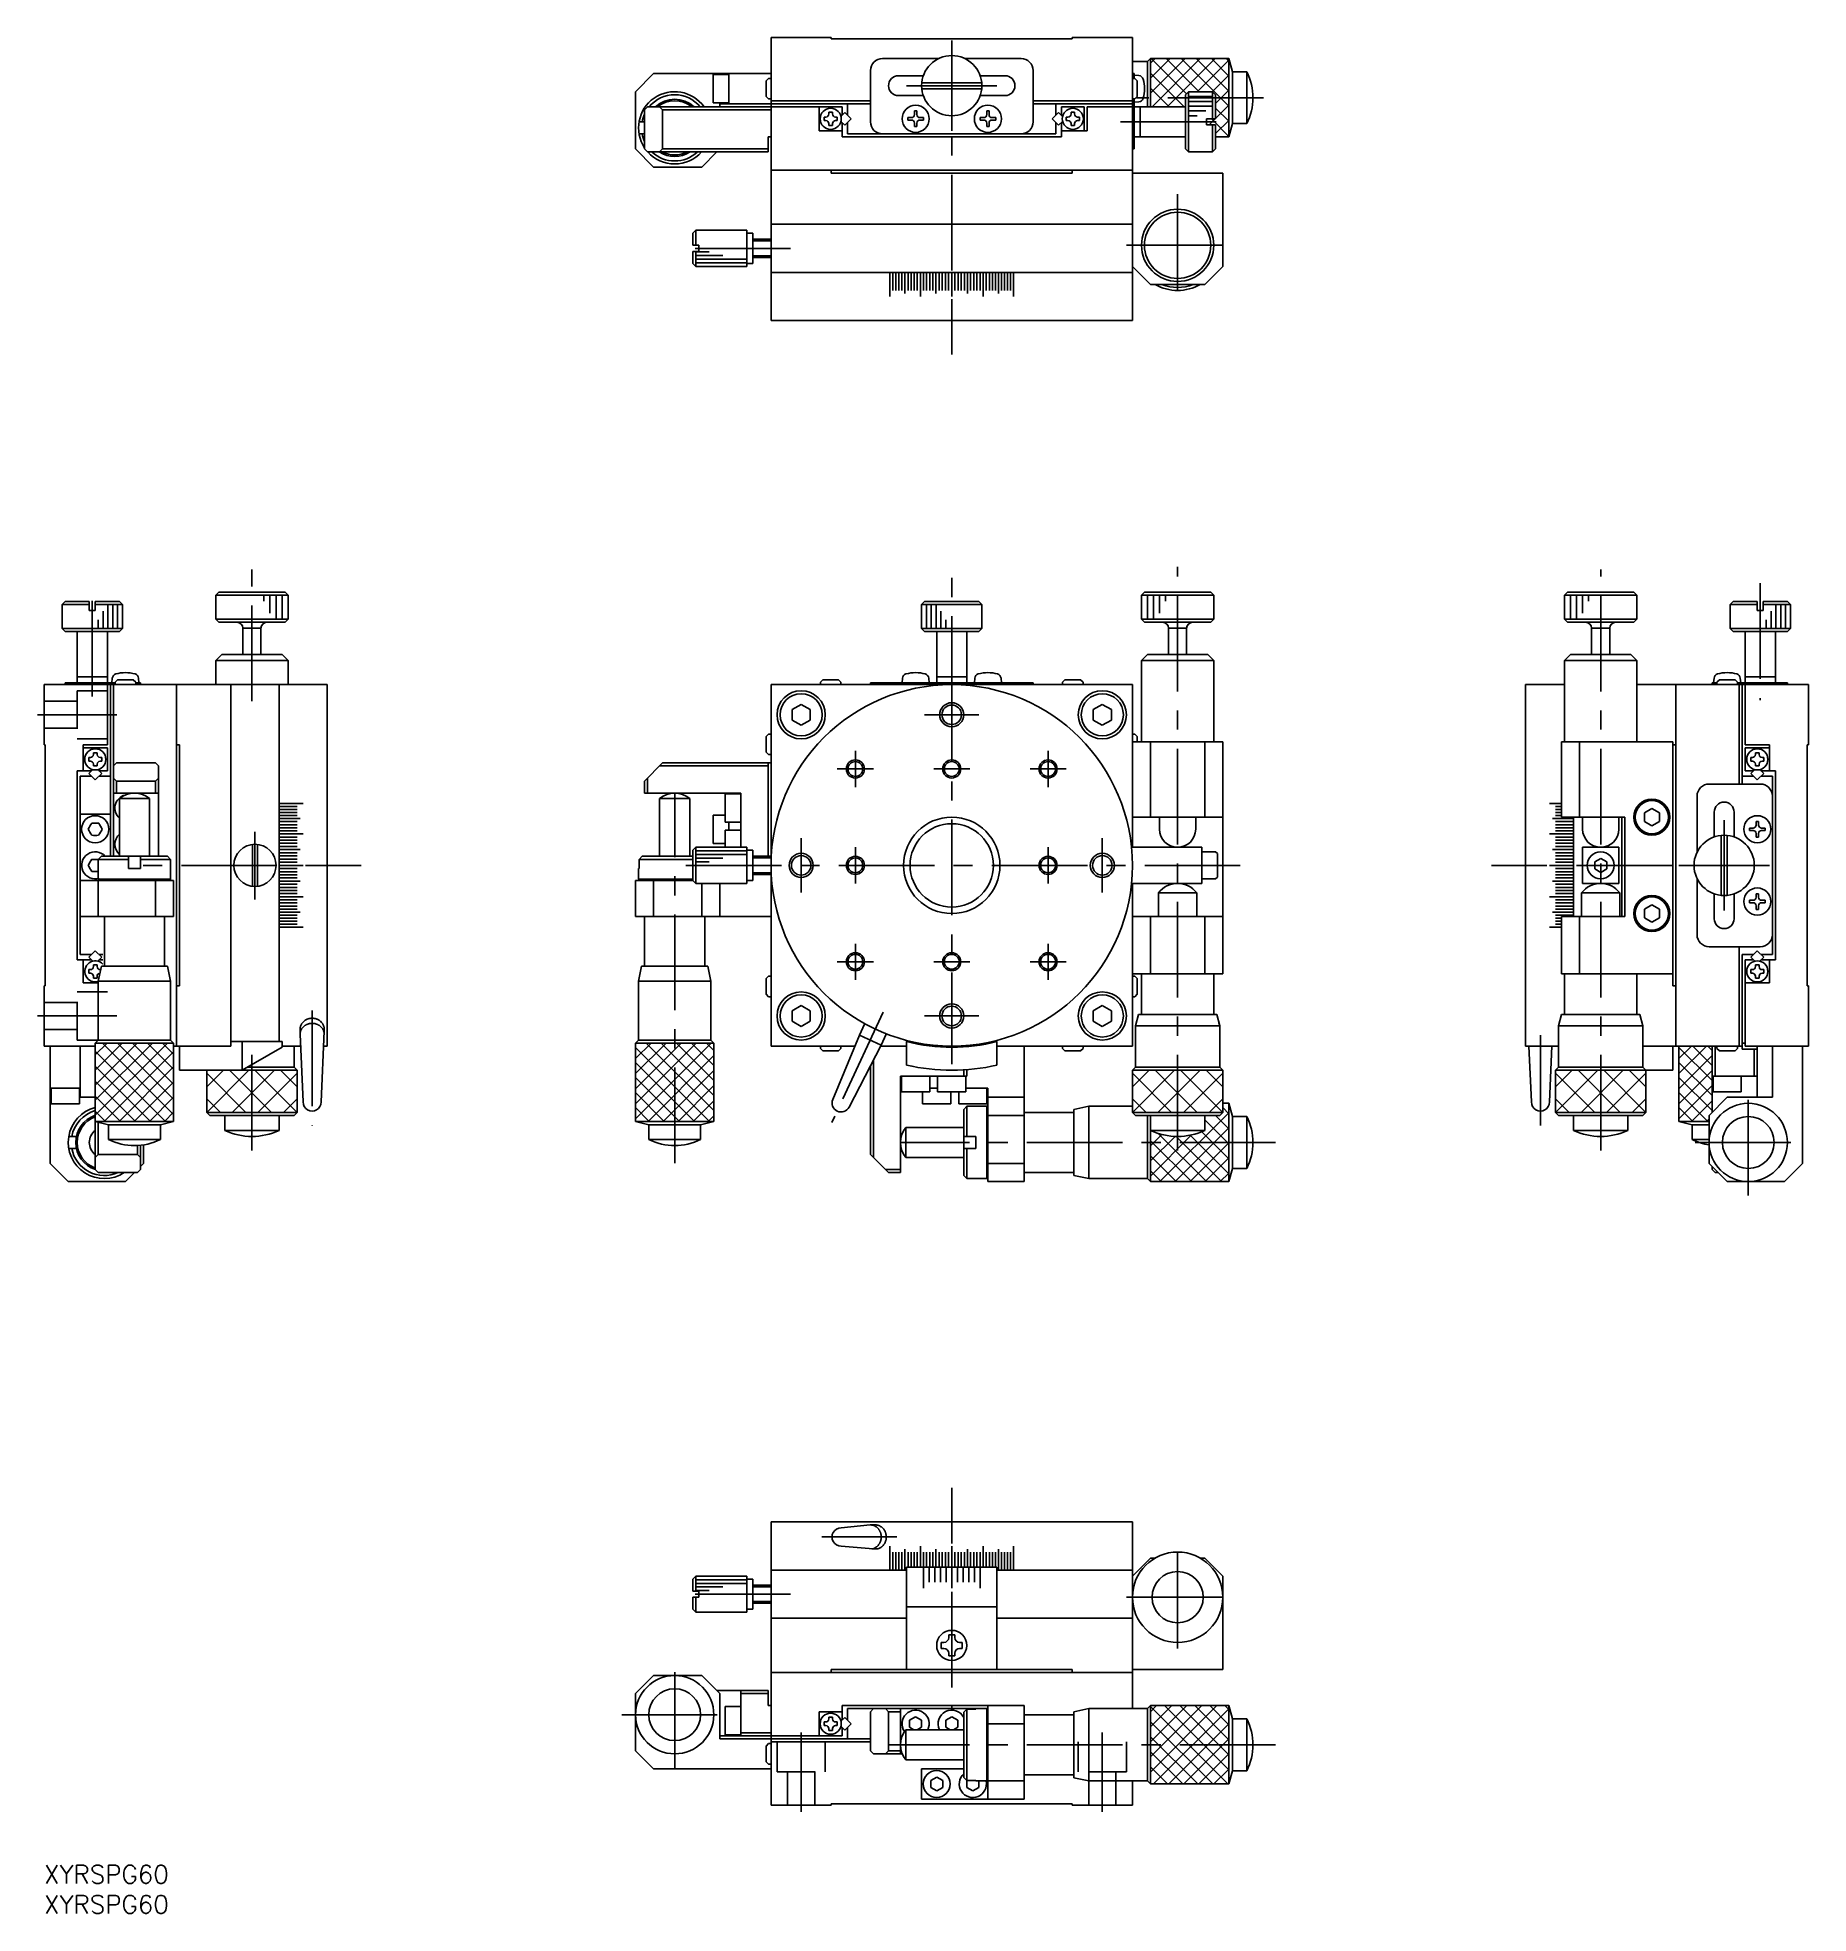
# Model space of a CAD drawing. Extents: x -1 to 293, y -8 to 303.
import ezdxf

# ---------------------------------------------------------------- set-up
doc = ezdxf.new("R2010")
doc.units = 0
doc.header["$LTSCALE"] = 0.5
doc.linetypes.add('CENTER', pattern=[50.8, 31.75, -6.35, 6.35, -6.35])
doc.linetypes.add('DASHED', pattern=[19.05, 12.7, -6.35])
for name, color, linetype in [('MSM_CENTER', 1, 'CENTER'), ('MSM_CONTINUOUS', 7, 'CONTINUOUS'), ('MSM_DASHED', 4, 'DASHED'), ('MSM_NARROW', 5, 'CONTINUOUS'), ('MSM_PART_NUMBER', 7, 'CONTINUOUS')]:
    doc.layers.add(name, color=color, linetype=linetype)
doc.styles.get("Standard").update_dxf_attribs({"font": 'txt.shx', "height": 3, "bigfont": 'bigfont.shx'})

# ---------------------------------------------------------------- blocks, each defined once
blk = doc.blocks.new('*U5')
at = {"layer": 'MSM_PART_NUMBER'}
blk.add_text('XYRSPG60', height=3, dxfattribs=at).set_placement((0, -3))
blk = doc.blocks.new('*U6')
at = {"layer": 'MSM_PART_NUMBER'}
blk.add_text('XYRSPG60', height=3, dxfattribs=at).set_placement((0, -8))

msp = doc.modelspace()

# ---------------------------------------------------------------- linework, layer by layer
at = {"layer": 'MSM_CENTER'}
for p, q in [((150.69, 302.92), (150.69, 287.92)), ((158.19, 295.42), (143.19, 295.42)), ((202.44, 293.42), (181.39, 293.42)), ((150.69, 264.76), (150.69, 287.65)), ((178.73, 289.42), (196.27, 289.42)), ((188.19, 277.42), (188.19, 260.42)), ((123.94, 268.42), (106.29, 268.42)), ((179.69, 268.92), (196.69, 268.92)), ((150.69, 260), (150.69, 250.77)), ((34.5, 193.25), (34.5, 215.11)), ((188.19, 118.67), (188.19, 215.55)), ((258.43, 118.67), (258.43, 215.11)), ((150.69, 191.48), (150.69, 214.33)), ((284.93, 212.81), (284.93, 193.39)), ((8, 194.03), (8, 211.57)), ((150.69, 198.99), (150.69, 132.99)), ((12.06, 190.99), (-1.1, 190.99)), ((146.19, 190.99), (155.19, 190.99)), ((134.69, 178.99), (134.69, 184.99)), ((166.69, 178.99), (166.69, 184.99)), ((131.69, 181.99), (137.69, 181.99)), ((147.69, 181.99), (153.69, 181.99)), ((163.69, 181.99), (169.69, 181.99)), ((104.69, 116.56), (104.69, 177.99)), ((35, 160.34), (35, 171.56)), ((278.93, 173.49), (278.93, 158.49)), ((125.69, 161.49), (125.69, 170.49)), ((134.69, 162.99), (134.69, 168.99)), ((166.69, 162.99), (166.69, 168.99)), ((175.69, 161.49), (175.69, 170.49)), ((38.66, 165.99), (15.76, 165.99)), ((43.42, 165.99), (52.65, 165.99)), ((198.6, 165.99), (106.29, 165.99)), ((249.51, 165.99), (240.28, 165.99)), ((254.43, 165.99), (277.16, 165.99)), ((271.43, 165.99), (286.43, 165.99)), ((134.69, 146.99), (134.69, 152.99)), ((166.69, 146.99), (166.69, 152.99)), ((131.69, 149.99), (137.69, 149.99)), ((147.69, 149.99), (153.69, 149.99)), ((163.69, 149.99), (169.69, 149.99)), ((12.06, 140.99), (-1.1, 140.99)), ((44.5, 141.9), (44.5, 122.82)), ((139.32, 141.62), (130.79, 123.31)), ((146.19, 140.99), (155.19, 140.99)), ((248.43, 137.78), (248.43, 122.82)), ((34.5, 118.67), (34.5, 135.03)), ((282.93, 111.19), (282.93, 128.79)), ((204.44, 119.99), (142.19, 119.99)), ((274.13, 119.99), (291.73, 119.99)), ((150.69, 53.42), (150.69, 62.65)), ((141.55, 54.5), (129.12, 54.5)), ((188.19, 36), (188.19, 53)), ((123.94, 45), (106.29, 45)), ((150.69, 45.41), (150.69, 25.76)), ((179.69, 44.5), (196.69, 44.5)), ((104.69, 16.2), (104.69, 33.8)), ((95.89, 25), (113.49, 25)), ((125.69, 22.06), (125.69, 8.9)), ((175.69, 22.06), (175.69, 8.9)), ((204.44, 20), (140.19, 20))]:
    msp.add_line(p, q, dxfattribs=at)
at = {"layer": 'MSM_CONTINUOUS'}
for p, q in [((120.69, 256.42), (120.69, 303.42)), ((130.69, 303.42), (120.69, 303.42)), ((130.69, 303.42), (130.69, 303.22)), ((130.69, 303.22), (170.69, 303.22)), ((170.69, 303.42), (180.69, 303.42)), ((170.69, 303.22), (170.69, 303.42)), ((180.69, 281.42), (180.69, 303.42)), ((148.51, 299.92), (139.19, 299.92)), ((152.87, 299.92), (162.19, 299.92)), ((183.19, 299.42), (180.69, 299.42)), ((183.69, 299.92), (183.19, 299.42)), ((183.19, 299.42), (183.19, 291.92)), ((183.69, 291.92), (183.69, 299.92)), ((183.69, 299.92), (196.69, 299.92)), ((197.28, 297.72), (196.69, 299.92)), ((196.69, 299.92), (196.69, 286.92)), ((98.19, 294.42), (101.19, 297.42)), ((120.69, 297.42), (101.19, 297.42)), ((113.69, 297.27), (111.09, 297.27)), ((111.09, 292.57), (111.09, 297.27)), ((113.69, 297.42), (113.69, 292.42)), ((120.29, 296.62), (119.89, 296.22)), ((119.89, 296.22), (119.89, 293.62)), ((120.29, 296.62), (120.69, 296.62)), ((137.19, 297.92), (137.19, 289.42)), ((145.97, 297.07), (141.84, 297.07)), ((155.66, 295.92), (145.71, 295.92)), ((155.41, 297.07), (159.54, 297.07)), ((164.19, 297.92), (164.19, 289.42)), ((180.99, 297.42), (180.69, 297.42)), ((181.09, 296.62), (180.69, 296.62)), ((180.99, 297.42), (180.99, 296.62)), ((180.99, 297.17), (181.77, 297.1)), ((181.09, 296.62), (181.49, 296.22)), ((181.49, 296.22), (181.49, 293.62)), ((197.28, 297.72), (197.28, 289.12)), ((199.69, 297.72), (197.28, 297.72)), ((199.69, 297.72), (199.69, 289.12)), ((98.19, 294.42), (98.19, 284.92)), ((119.89, 293.62), (120.29, 293.22)), ((120.29, 293.22), (120.69, 293.22)), ((120.69, 292.92), (137.19, 292.92)), ((145.97, 293.77), (141.84, 293.77)), ((155.66, 294.92), (145.71, 294.92)), ((155.41, 293.77), (159.54, 293.77)), ((180.69, 292.92), (164.19, 292.92)), ((180.69, 292.92), (164.19, 292.92)), ((181.09, 293.22), (180.69, 293.22)), ((180.99, 293.22), (180.99, 284.92)), ((180.99, 292.67), (181.77, 292.73)), ((181.49, 293.62), (181.09, 293.22)), ((189.49, 293.92), (189.99, 294.42)), ((189.49, 284.92), (189.49, 293.92)), ((189.99, 294.42), (193.99, 294.42)), ((189.99, 294.42), (189.99, 284.42)), ((194.49, 293.92), (193.99, 294.42)), ((193.99, 294.42), (193.99, 289.92)), ((194.49, 289.92), (194.49, 293.92)), ((99.69, 291.42), (100.19, 291.92)), ((99.69, 284.92), (99.69, 291.42)), ((128.69, 291.92), (100.19, 291.92)), ((102.69, 291.42), (102.19, 291.92)), ((102.69, 291.42), (102.69, 284.92)), ((120.69, 291.42), (102.69, 291.42)), ((111.09, 292.57), (113.69, 292.57)), ((112.19, 291.92), (112.19, 292.42)), ((112.19, 292.42), (137.19, 292.42)), ((128.69, 287.92), (128.69, 291.92)), ((132.49, 291.92), (128.69, 291.92)), ((129.49, 290.22), (129.79, 290.22)), ((129.49, 290.22), (129.49, 289.62)), ((130.29, 291.02), (130.89, 291.02)), ((130.29, 291.02), (130.29, 290.72)), ((130.89, 291.02), (130.89, 290.72)), ((131.69, 290.22), (131.39, 290.22)), ((131.69, 290.22), (131.69, 289.62)), ((132.29, 290.33), (132.94, 290.98)), ((132.49, 291.92), (132.49, 290.53)), ((134, 289.92), (132.94, 290.98)), ((132.94, 288.86), (134, 289.92)), ((133.39, 292.42), (133.39, 290.53)), ((143.39, 290.12), (143.99, 290.12)), ((143.39, 289.72), (143.39, 290.12)), ((143.39, 289.72), (143.99, 289.72)), ((144.49, 291.22), (144.49, 290.62)), ((144.89, 291.22), (144.49, 291.22)), ((144.89, 291.22), (144.89, 290.62)), ((145.99, 290.12), (145.39, 290.12)), ((145.99, 289.72), (145.39, 289.72)), ((145.99, 289.72), (145.99, 290.12)), ((155.39, 290.12), (155.99, 290.12)), ((155.39, 289.72), (155.39, 290.12)), ((155.39, 289.72), (155.99, 289.72)), ((156.49, 291.22), (156.49, 290.62)), ((156.89, 291.22), (156.49, 291.22)), ((156.89, 291.22), (156.89, 290.62)), ((157.99, 290.12), (157.39, 290.12)), ((157.99, 289.72), (157.39, 289.72)), ((157.99, 289.72), (157.99, 290.12)), ((180.69, 292.42), (164.19, 292.42)), ((164.19, 292.42), (180.69, 292.42)), ((167.38, 289.92), (168.44, 290.98)), ((168.44, 288.86), (167.38, 289.92)), ((167.99, 292.42), (167.99, 290.53)), ((169.09, 290.33), (168.44, 290.98)), ((172.69, 291.92), (168.89, 291.92)), ((168.89, 291.92), (168.89, 290.53)), ((169.69, 290.22), (169.69, 289.62)), ((169.69, 290.22), (169.99, 290.22)), ((170.49, 291.02), (170.49, 290.72)), ((171.09, 291.02), (170.49, 291.02)), ((171.09, 291.02), (171.09, 290.72)), ((171.89, 290.22), (171.59, 290.22)), ((171.89, 290.22), (171.89, 289.62)), ((172.69, 287.92), (172.69, 291.92)), ((180.69, 291.92), (173.19, 291.92)), ((173.19, 287.92), (173.19, 291.92)), ((189.49, 291.92), (180.99, 291.92)), ((181.99, 291.92), (181.99, 286.92)), ((192.99, 289.92), (194.49, 289.92)), ((192.99, 288.92), (192.99, 289.92)), ((99.69, 289.42), (98.77, 289.42)), ((98.77, 287.42), (99.69, 287.42)), ((120.19, 284.42), (120.19, 286.92)), ((120.19, 286.92), (120.69, 286.92)), ((128.69, 287.92), (132.49, 287.92)), ((129.49, 289.62), (129.79, 289.62)), ((130.29, 288.82), (130.29, 289.12)), ((130.89, 288.82), (130.29, 288.82)), ((130.89, 288.82), (130.89, 289.12)), ((131.69, 289.62), (131.39, 289.62)), ((132.94, 288.86), (132.29, 289.5)), ((132.49, 289.31), (132.49, 286.92)), ((168.89, 286.92), (132.49, 286.92)), ((133.39, 289.31), (133.39, 287.42)), ((167.99, 287.42), (133.39, 287.42)), ((144.49, 288.62), (144.49, 289.22)), ((144.89, 288.62), (144.49, 288.62)), ((144.89, 288.62), (144.89, 289.22)), ((156.49, 288.62), (156.49, 289.22)), ((156.89, 288.62), (156.49, 288.62)), ((156.89, 288.62), (156.89, 289.22)), ((167.99, 289.31), (167.99, 287.42)), ((168.44, 288.86), (169.09, 289.5)), ((168.89, 289.31), (168.89, 286.92)), ((173.19, 287.92), (168.89, 287.92)), ((169.69, 289.62), (169.99, 289.62)), ((170.49, 288.82), (170.49, 289.12)), ((170.49, 288.82), (171.09, 288.82)), ((171.09, 288.82), (171.09, 289.12)), ((171.89, 289.62), (171.59, 289.62)), ((189.49, 286.92), (180.99, 286.92)), ((192.99, 288.92), (194.49, 288.92)), ((193.99, 284.42), (193.99, 288.92)), ((194.49, 284.92), (194.49, 288.92)), ((194.49, 286.92), (196.69, 286.92)), ((196.69, 286.92), (197.28, 289.12)), ((197.28, 289.12), (199.69, 289.12)), ((98.19, 284.92), (101.19, 281.92)), ((100.19, 284.42), (99.69, 284.92)), ((120.19, 284.42), (100.19, 284.42)), ((102.19, 284.42), (102.69, 284.92)), ((102.69, 284.92), (120.19, 284.92)), ((109.19, 281.92), (111.69, 284.42)), ((180.99, 284.92), (180.69, 284.92)), ((189.99, 284.42), (189.49, 284.92)), ((193.99, 284.42), (189.99, 284.42)), ((194.49, 284.92), (193.99, 284.42)), ((101.19, 281.92), (109.19, 281.92)), ((180.69, 281.42), (120.69, 281.42)), ((130.69, 281.42), (120.69, 281.42)), ((130.69, 281.42), (130.69, 280.92)), ((170.69, 280.92), (130.69, 280.92)), ((170.69, 281.42), (180.69, 281.42)), ((170.69, 280.92), (170.69, 281.42)), ((180.69, 281.42), (180.69, 256.42)), ((180.69, 280.92), (195.69, 280.92)), ((195.69, 280.92), (195.69, 265.42)), ((107.69, 270.92), (108.19, 271.42)), ((108.19, 271.42), (108.19, 268.92)), ((116.69, 271.42), (108.19, 271.42)), ((116.69, 265.42), (116.69, 271.42)), ((180.69, 272.42), (120.69, 272.42)), ((107.69, 270.92), (107.69, 268.92)), ((107.69, 268.92), (108.69, 268.92)), ((108.69, 267.92), (107.69, 267.92)), ((107.69, 267.92), (107.69, 265.92)), ((108.19, 265.42), (108.19, 267.92)), ((108.69, 267.92), (108.69, 268.92)), ((116.69, 270.92), (117.69, 270.92)), ((117.69, 270.92), (117.69, 265.92)), ((117.69, 269.92), (120.69, 269.92)), ((107.69, 265.92), (108.19, 265.42)), ((116.69, 265.42), (108.19, 265.42)), ((117.69, 265.92), (116.69, 265.92)), ((117.69, 266.92), (120.69, 266.92)), ((183.69, 262.42), (180.69, 265.42)), ((192.69, 262.42), (195.69, 265.42)), ((120.69, 264.42), (180.69, 264.42)), ((140.43, 264.42), (140.43, 260.42)), ((140.92, 264.42), (140.92, 261.42)), ((141.42, 264.42), (141.42, 261.42)), ((141.92, 264.42), (141.92, 261.42)), ((142.42, 264.42), (142.42, 261.42)), ((142.92, 264.42), (142.92, 260.92)), ((143.43, 264.42), (143.43, 261.42)), ((143.94, 264.42), (143.94, 261.42)), ((144.45, 264.42), (144.45, 261.42)), ((144.96, 264.42), (144.96, 261.42)), ((145.48, 264.42), (145.48, 260.42)), ((146, 264.42), (146, 261.42)), ((146.51, 264.42), (146.51, 261.42)), ((147.03, 264.42), (147.03, 261.42)), ((147.55, 264.42), (147.55, 261.42)), ((148.07, 264.42), (148.07, 260.92)), ((148.6, 264.42), (148.6, 261.42)), ((149.12, 264.42), (149.12, 261.42)), ((149.64, 264.42), (149.64, 261.42)), ((150.17, 264.42), (150.17, 261.42)), ((150.69, 260.42), (150.69, 264.42)), ((151.21, 264.42), (151.21, 261.42)), ((151.74, 264.42), (151.74, 261.42)), ((152.26, 264.42), (152.26, 261.42)), ((152.78, 264.42), (152.78, 261.42)), ((153.3, 264.42), (153.3, 260.92)), ((153.82, 264.42), (153.82, 261.42)), ((154.35, 264.42), (154.35, 261.42)), ((154.86, 264.42), (154.86, 261.42)), ((155.38, 264.42), (155.38, 261.42)), ((155.9, 264.42), (155.9, 260.42)), ((156.41, 264.42), (156.41, 261.42)), ((156.93, 264.42), (156.93, 261.42)), ((157.44, 264.42), (157.44, 261.42)), ((157.95, 264.42), (157.95, 261.42)), ((158.45, 264.42), (158.45, 260.92)), ((158.96, 264.42), (158.96, 261.42)), ((159.46, 264.42), (159.46, 261.42)), ((159.96, 264.42), (159.96, 261.42)), ((160.46, 264.42), (160.46, 261.42)), ((160.95, 264.42), (160.95, 260.42)), ((183.69, 262.42), (192.69, 262.42)), ((120.69, 256.42), (180.69, 256.42)), ((3.5, 209.79), (3, 209.29)), ((3, 209.29), (7.5, 209.29)), ((3, 209.29), (3, 205.29)), ((3.5, 209.79), (7.5, 209.79)), ((7.5, 208.29), (7.5, 209.79)), ((8.5, 209.79), (12.5, 209.79)), ((8.5, 208.29), (8.5, 209.79)), ((8.5, 209.29), (13, 209.29)), ((12.5, 209.79), (13, 209.29)), ((13, 205.29), (13, 209.29)), ((29, 211.34), (28.5, 210.84)), ((40.5, 210.84), (28.5, 210.84)), ((28.5, 210.84), (28.5, 206.84)), ((29, 211.34), (40, 211.34)), ((40.5, 210.84), (40, 211.34)), ((40.5, 206.84), (40.5, 210.84)), ((146.19, 209.79), (145.69, 209.29)), ((145.69, 209.29), (155.69, 209.29)), ((145.69, 209.29), (145.69, 205.29)), ((146.19, 209.79), (155.19, 209.79)), ((155.19, 209.79), (155.69, 209.29)), ((155.69, 205.29), (155.69, 209.29)), ((182.69, 211.34), (182.19, 210.84)), ((194.19, 210.84), (182.19, 210.84)), ((182.19, 210.84), (182.19, 206.84)), ((182.69, 211.34), (193.69, 211.34)), ((194.19, 210.84), (193.69, 211.34)), ((194.19, 206.84), (194.19, 210.84)), ((252.93, 211.34), (252.43, 210.84)), ((264.43, 210.84), (252.43, 210.84)), ((252.43, 210.84), (252.43, 206.84)), ((252.93, 211.34), (263.93, 211.34)), ((264.43, 210.84), (263.93, 211.34)), ((264.43, 206.84), (264.43, 210.84)), ((280.43, 209.79), (279.93, 209.29)), ((284.43, 209.29), (279.93, 209.29)), ((279.93, 205.29), (279.93, 209.29)), ((284.43, 209.79), (280.43, 209.79)), ((284.43, 208.29), (284.43, 209.79)), ((289.43, 209.79), (285.43, 209.79)), ((285.43, 208.29), (285.43, 209.79)), ((289.93, 209.29), (285.43, 209.29)), ((289.43, 209.79), (289.93, 209.29)), ((289.93, 209.29), (289.93, 205.29)), ((8.5, 208.29), (7.5, 208.29)), ((28.5, 206.84), (40.5, 206.84)), ((28.5, 206.84), (29, 206.34)), ((40, 206.34), (29, 206.34)), ((40, 206.34), (40.5, 206.84)), ((182.19, 206.84), (194.19, 206.84)), ((182.19, 206.84), (182.69, 206.34)), ((193.69, 206.34), (182.69, 206.34)), ((193.69, 206.34), (194.19, 206.84)), ((252.43, 206.84), (264.43, 206.84)), ((252.43, 206.84), (252.93, 206.34)), ((263.93, 206.34), (252.93, 206.34)), ((263.93, 206.34), (264.43, 206.84)), ((285.43, 208.29), (284.43, 208.29)), ((13, 205.29), (3, 205.29)), ((3, 205.29), (3.5, 204.79)), ((3.5, 204.79), (12.5, 204.79)), ((5.5, 204.79), (5.5, 196.29)), ((10.5, 204.79), (10.5, 196.29)), ((12.5, 204.79), (13, 205.29)), ((36, 205.34), (33, 205.34)), ((33, 205.34), (33, 200.99)), ((36, 200.99), (36, 205.34)), ((155.69, 205.29), (145.69, 205.29)), ((145.69, 205.29), (146.19, 204.79)), ((146.19, 204.79), (155.19, 204.79)), ((148.19, 204.79), (148.19, 196.29)), ((153.19, 204.79), (153.19, 196.29)), ((155.19, 204.79), (155.69, 205.29)), ((189.69, 205.34), (186.69, 205.34)), ((186.69, 205.34), (186.69, 200.99)), ((189.69, 200.99), (189.69, 205.34)), ((259.93, 205.34), (256.93, 205.34)), ((256.93, 205.34), (256.93, 200.99)), ((259.93, 200.99), (259.93, 205.34)), ((279.93, 205.29), (289.93, 205.29)), ((280.43, 204.79), (279.93, 205.29)), ((289.43, 204.79), (280.43, 204.79)), ((282.43, 204.79), (282.43, 196.29)), ((287.43, 204.79), (287.43, 196.29)), ((289.93, 205.29), (289.43, 204.79)), ((28.5, 199.99), (29.5, 200.99)), ((28.5, 199.99), (40.5, 199.99)), ((28.5, 199.99), (28.5, 195.99)), ((29.5, 200.99), (39.5, 200.99)), ((39.5, 200.99), (40.5, 199.99)), ((40.5, 199.99), (40.5, 195.99)), ((182.19, 199.99), (183.19, 200.99)), ((182.19, 199.99), (194.19, 199.99)), ((182.19, 199.99), (182.19, 186.49)), ((183.19, 200.99), (193.19, 200.99)), ((193.19, 200.99), (194.19, 199.99)), ((194.19, 199.99), (194.19, 186.49)), ((252.43, 199.99), (253.43, 200.99)), ((252.43, 199.99), (264.43, 199.99)), ((252.43, 199.99), (252.43, 186.49)), ((253.43, 200.99), (263.43, 200.99)), ((263.43, 200.99), (264.43, 199.99)), ((264.43, 199.99), (264.43, 186.49)), ((11.8, 196.29), (3.5, 196.29)), ((3.5, 196.29), (3.5, 195.99)), ((10.5, 197.29), (5.5, 197.29)), ((11.25, 196.29), (11.32, 197.07)), ((12.2, 196.79), (11.8, 196.39)), ((11.8, 196.39), (11.8, 195.99)), ((14.8, 196.79), (12.2, 196.79)), ((15.2, 196.39), (14.8, 196.79)), ((15.2, 196.39), (15.2, 195.99)), ((16, 196.29), (15.2, 196.29)), ((15.75, 196.29), (15.68, 197.07)), ((16, 196.29), (16, 195.99)), ((128.89, 196.39), (129.29, 196.79)), ((129.29, 196.79), (128.89, 196.39)), ((128.89, 196.39), (128.89, 195.99)), ((128.89, 196.39), (128.89, 195.99)), ((129.29, 196.79), (131.89, 196.79)), ((131.89, 196.79), (132.29, 196.39)), ((132.29, 196.39), (131.89, 196.79)), ((132.29, 196.39), (132.29, 195.99)), ((132.29, 196.39), (132.29, 195.99)), ((137.19, 196.29), (164.19, 196.29)), ((137.19, 196.29), (137.19, 195.99)), ((142.44, 196.29), (142.51, 197.07)), ((146.94, 196.29), (146.87, 197.07)), ((148.19, 197.29), (153.19, 197.29)), ((154.44, 196.29), (154.51, 197.07)), ((158.94, 196.29), (158.87, 197.07)), ((164.19, 196.29), (164.19, 195.99)), ((169.09, 196.39), (169.49, 196.79)), ((169.49, 196.79), (169.09, 196.39)), ((169.09, 196.39), (169.09, 195.99)), ((169.09, 196.39), (169.09, 195.99)), ((169.49, 196.79), (172.09, 196.79)), ((172.09, 196.79), (172.49, 196.39)), ((172.49, 196.39), (172.09, 196.79)), ((172.49, 196.39), (172.49, 195.99)), ((172.49, 196.39), (172.49, 195.99)), ((277.73, 196.29), (276.93, 196.29)), ((276.93, 196.29), (276.93, 195.99)), ((277.18, 196.29), (277.25, 197.07)), ((278.13, 196.79), (277.73, 196.39)), ((277.73, 196.39), (277.73, 195.99)), ((278.13, 196.79), (280.73, 196.79)), ((280.73, 196.79), (281.13, 196.39)), ((281.13, 196.39), (281.13, 195.99)), ((289.43, 196.29), (281.13, 196.29)), ((281.68, 196.29), (281.61, 197.07)), ((282.43, 197.29), (287.43, 197.29)), ((289.43, 196.29), (289.43, 195.99)), ((0, 185.99), (0, 195.99)), ((0, 195.99), (22, 195.99)), ((10.5, 195.99), (10.5, 185.99)), ((11, 195.99), (11, 167.49)), ((11.5, 195.99), (11.5, 167.49)), ((11.5, 167.49), (11.5, 195.99)), ((22, 135.99), (22, 195.99)), ((22, 185.99), (22, 195.99)), ((47, 195.99), (22, 195.99)), ((31, 195.99), (31, 135.99)), ((39, 136.74), (39, 195.99)), ((47, 195.99), (47, 135.99)), ((120.69, 195.99), (120.69, 167.49)), ((120.69, 195.99), (180.69, 195.99)), ((180.69, 195.99), (180.69, 168.99)), ((245.93, 195.99), (252.43, 195.99)), ((245.93, 195.99), (245.93, 135.99)), ((264.43, 195.99), (270.93, 195.99)), ((270.93, 135.99), (270.93, 195.99)), ((270.93, 185.99), (270.93, 195.99)), ((292.93, 195.99), (270.93, 195.99)), ((281.43, 195.99), (281.43, 179.49)), ((281.93, 195.99), (281.93, 179.49)), ((282.43, 195.99), (282.43, 185.99)), ((292.93, 185.99), (292.93, 195.99)), ((125.69, 192.72), (124.19, 191.86)), ((124.19, 191.86), (124.19, 190.12)), ((124.19, 190.12), (125.69, 189.26)), ((127.19, 191.86), (125.69, 192.72)), ((125.69, 189.26), (127.19, 190.12)), ((127.19, 190.12), (127.19, 191.86)), ((175.69, 192.72), (174.19, 191.86)), ((174.19, 191.86), (174.19, 190.12)), ((174.19, 190.12), (175.69, 189.26)), ((177.19, 191.86), (175.69, 192.72)), ((175.69, 189.26), (177.19, 190.12)), ((177.19, 190.12), (177.19, 191.86)), ((119.89, 187.39), (120.29, 187.79)), ((119.89, 187.39), (119.89, 184.79)), ((120.29, 187.79), (120.69, 187.79)), ((181.09, 187.79), (180.69, 187.79)), ((181.49, 187.39), (181.09, 187.79)), ((181.49, 187.39), (181.49, 186.49)), ((0.2, 185.99), (0, 185.99)), ((0.2, 145.99), (0.2, 185.99)), ((6.5, 185.99), (6.5, 181.69)), ((6.5, 185.99), (10.5, 185.99)), ((6.5, 185.49), (10.5, 185.49)), ((7.4, 183.89), (7.4, 183.29)), ((7.4, 183.89), (7.7, 183.89)), ((8.8, 184.69), (8.2, 184.69)), ((8.2, 184.69), (8.2, 184.39)), ((8.8, 184.69), (8.8, 184.39)), ((9.6, 183.89), (9.3, 183.89)), ((9.6, 183.89), (9.6, 183.29)), ((10.5, 185.49), (10.5, 181.69)), ((22.5, 185.99), (22, 185.99)), ((22.5, 185.99), (22.5, 145.99)), ((120.29, 184.39), (119.89, 184.79)), ((120.29, 184.39), (120.69, 184.39)), ((180.69, 186.49), (195.69, 186.49)), ((183.69, 186.49), (183.69, 173.99)), ((192.69, 186.49), (192.69, 173.99)), ((195.69, 147.99), (195.69, 186.49)), ((251.93, 173.99), (251.93, 186.49)), ((251.93, 186.49), (270.43, 186.49)), ((254.93, 173.99), (254.93, 186.49)), ((270.43, 145.99), (270.43, 186.49)), ((270.93, 185.99), (270.43, 185.99)), ((286.43, 185.99), (282.43, 185.99)), ((282.43, 185.49), (282.43, 181.69)), ((286.43, 185.49), (282.43, 185.49)), ((283.33, 183.89), (283.33, 183.29)), ((283.33, 183.89), (283.63, 183.89)), ((284.73, 184.69), (284.13, 184.69)), ((284.13, 184.69), (284.13, 184.39)), ((284.73, 184.69), (284.73, 184.39)), ((285.53, 183.89), (285.23, 183.89)), ((285.53, 183.89), (285.53, 183.29)), ((286.43, 185.99), (286.43, 181.69)), ((292.73, 185.99), (292.93, 185.99)), ((292.73, 185.99), (292.73, 145.99)), ((5.5, 181.69), (5.5, 150.29)), ((7.89, 181.69), (5.5, 181.69)), ((6, 180.79), (6, 151.19)), ((7.89, 180.79), (6, 180.79)), ((7.4, 183.29), (7.7, 183.29)), ((7.44, 181.24), (8.09, 181.89)), ((7.44, 181.24), (8.5, 180.18)), ((8.2, 182.49), (8.2, 182.79)), ((8.2, 182.49), (8.8, 182.49)), ((8.5, 180.18), (9.56, 181.24)), ((8.8, 182.49), (8.8, 182.79)), ((8.91, 181.89), (9.56, 181.24)), ((10.5, 181.69), (9.11, 181.69)), ((11, 180.79), (9.11, 180.79)), ((9.6, 183.29), (9.3, 183.29)), ((12, 182.99), (11.5, 182.49)), ((12, 182.99), (18.5, 182.99)), ((19, 182.49), (18.5, 182.99)), ((19, 182.49), (19, 167.49)), ((99.69, 179.99), (102.69, 182.99)), ((120.19, 182.49), (102.19, 182.49)), ((102.69, 182.99), (120.69, 182.99)), ((120.19, 182.99), (120.19, 167.49)), ((281.93, 180.79), (283.82, 180.79)), ((282.43, 181.69), (283.82, 181.69)), ((283.33, 183.29), (283.63, 183.29)), ((284.02, 181.89), (283.37, 181.24)), ((284.43, 180.18), (283.37, 181.24)), ((284.13, 182.49), (284.13, 182.79)), ((284.13, 182.49), (284.73, 182.49)), ((285.49, 181.24), (284.43, 180.18)), ((284.73, 182.49), (284.73, 182.79)), ((285.49, 181.24), (284.84, 181.89)), ((285.04, 181.69), (287.43, 181.69)), ((285.04, 180.79), (286.93, 180.79)), ((285.53, 183.29), (285.23, 183.29)), ((286.93, 180.79), (286.93, 151.19)), ((287.43, 181.69), (287.43, 150.29)), ((11.5, 180.49), (12, 179.99)), ((19, 177.99), (11.5, 177.99)), ((18.5, 179.99), (12, 179.99)), ((12, 179.99), (12, 177.99)), ((18.5, 179.99), (19, 180.49)), ((18.5, 177.99), (18.5, 179.99)), ((99.69, 177.99), (99.69, 179.99)), ((115.69, 177.99), (99.69, 177.99)), ((100.19, 180.49), (100.19, 177.99)), ((115.69, 177.84), (113.09, 177.84)), ((113.09, 177.84), (113.09, 173.14)), ((115.69, 168.99), (115.69, 177.99)), ((276.43, 179.49), (284.93, 179.49)), ((6, 174.49), (11, 174.49)), ((17.5, 177.11), (12.5, 177.11)), ((12.5, 177.11), (12.5, 167.49)), ((17.5, 167.49), (17.5, 177.11)), ((39, 176.25), (43, 176.25)), ((39, 175.76), (42, 175.76)), ((39, 175.26), (42, 175.26)), ((39, 174.76), (42, 174.76)), ((102.19, 177.11), (102.19, 167.49)), ((107.19, 177.11), (102.19, 177.11)), ((107.19, 167.49), (107.19, 177.11)), ((251.93, 176.25), (249.93, 176.25)), ((251.93, 175.76), (250.93, 175.76)), ((251.93, 175.26), (250.93, 175.26)), ((251.93, 174.76), (250.93, 174.76)), ((266.93, 175.43), (265.68, 174.71)), ((265.68, 174.71), (265.68, 173.27)), ((268.18, 174.71), (266.93, 175.43)), ((268.18, 173.27), (268.18, 174.71)), ((274.43, 168.17), (274.43, 177.49)), ((277.28, 170.71), (277.28, 174.84)), ((280.58, 170.71), (280.58, 174.84)), ((39, 174.26), (42, 174.26)), ((39, 173.75), (42.5, 173.75)), ((39, 173.25), (42, 173.25)), ((39, 172.74), (42, 172.74)), ((39, 172.23), (42, 172.23)), ((39, 171.71), (42, 171.71)), ((113.09, 174.34), (111.09, 174.34)), ((111.09, 174.34), (111.09, 169.64)), ((113.09, 173.14), (115.69, 173.14)), ((115.69, 171.84), (113.09, 171.84)), ((113.09, 171.84), (113.09, 168.99)), ((113.69, 171.84), (113.69, 173.14)), ((195.69, 173.99), (180.69, 173.99)), ((185.19, 171.99), (185.19, 173.99)), ((191.19, 171.99), (191.19, 173.99)), ((253.93, 173.75), (250.43, 173.75)), ((251.93, 174.26), (250.93, 174.26)), ((253.93, 173.25), (250.93, 173.25)), ((253.93, 172.74), (250.93, 172.74)), ((253.93, 172.23), (250.93, 172.23)), ((253.93, 171.71), (250.93, 171.71)), ((262.43, 173.99), (251.93, 173.99)), ((253.93, 157.49), (253.93, 173.99)), ((255.43, 171.99), (255.43, 173.99)), ((261.43, 171.99), (261.43, 173.99)), ((261.93, 173.99), (261.93, 157.49)), ((262.43, 173.99), (262.43, 157.49)), ((265.68, 173.27), (266.93, 172.55)), ((266.93, 172.55), (268.18, 173.27)), ((283.13, 172.19), (283.73, 172.19)), ((283.13, 172.19), (283.13, 171.79)), ((283.13, 171.79), (283.73, 171.79)), ((284.23, 173.29), (284.23, 172.69)), ((284.63, 173.29), (284.23, 173.29)), ((284.23, 170.69), (284.23, 171.29)), ((284.63, 173.29), (284.63, 172.69)), ((284.63, 170.69), (284.63, 171.29)), ((285.73, 172.19), (285.13, 172.19)), ((285.73, 171.79), (285.13, 171.79)), ((285.73, 172.19), (285.73, 171.79)), ((34.6, 162.51), (34.6, 169.47)), ((35.4, 162.51), (35.4, 169.47)), ((39, 171.2), (43, 171.2)), ((39, 170.68), (42, 170.68)), ((39, 170.16), (42, 170.16)), ((39, 169.65), (42, 169.65)), ((39, 169.12), (42, 169.12)), ((39, 168.6), (42.5, 168.6)), ((107.69, 168.49), (108.19, 168.99)), ((107.69, 163.49), (107.69, 168.49)), ((108.19, 168.99), (108.19, 162.99)), ((116.69, 168.99), (108.19, 168.99)), ((111.09, 169.64), (113.09, 169.64)), ((116.69, 168.99), (116.69, 162.99)), ((117.69, 168.49), (116.69, 168.49)), ((117.69, 163.49), (117.69, 168.49)), ((180.54, 168.99), (192.19, 168.99)), ((192.19, 168.99), (192.19, 162.99)), ((192.19, 168.24), (194.49, 168.24)), ((194.79, 167.94), (194.49, 168.24)), ((253.93, 171.2), (249.93, 171.2)), ((253.93, 168.6), (250.43, 168.6)), ((253.93, 170.68), (250.93, 170.68)), ((253.93, 170.16), (250.93, 170.16)), ((253.93, 169.65), (250.93, 169.65)), ((253.93, 169.12), (250.93, 169.12)), ((255.43, 168.99), (261.43, 168.99)), ((255.43, 168.99), (255.43, 162.99)), ((261.43, 162.99), (261.43, 168.99)), ((278.43, 170.96), (278.43, 161.01)), ((279.43, 170.96), (279.43, 161.01)), ((284.63, 170.69), (284.23, 170.69)), ((9.5, 167.49), (9, 166.99)), ((14, 166.99), (9, 166.99)), ((9, 166.99), (9, 163.69)), ((20.5, 167.49), (9.5, 167.49)), ((14, 167.49), (14, 165.49)), ((14, 165.49), (16, 165.49)), ((16, 165.49), (16, 167.49)), ((21, 166.99), (16, 166.99)), ((21, 166.99), (20.5, 167.49)), ((21, 163.69), (21, 166.99)), ((39, 168.08), (42, 168.08)), ((39, 167.56), (42, 167.56)), ((39, 167.04), (42, 167.04)), ((39, 166.51), (42, 166.51)), ((43, 165.99), (39, 165.99)), ((39, 165.47), (42, 165.47)), ((98.69, 165.49), (98.77, 165.49)), ((98.69, 165.49), (98.69, 163.69)), ((98.77, 166.99), (99.28, 167.49)), ((98.77, 165.49), (98.77, 166.99)), ((107.69, 166.99), (98.77, 166.99)), ((99.28, 167.49), (107.69, 167.49)), ((117.69, 167.49), (120.73, 167.49)), ((194.79, 164.04), (194.79, 167.94)), ((249.93, 165.99), (253.93, 165.99)), ((253.93, 168.08), (250.93, 168.08)), ((253.93, 167.56), (250.93, 167.56)), ((253.93, 167.04), (250.93, 167.04)), ((253.93, 166.51), (250.93, 166.51)), ((253.93, 165.47), (250.93, 165.47)), ((258.43, 167.14), (257.43, 166.57)), ((257.43, 166.57), (257.43, 165.41)), ((257.43, 165.41), (258.43, 164.83)), ((259.43, 166.57), (258.43, 167.14)), ((258.43, 164.83), (259.43, 165.41)), ((259.43, 165.41), (259.43, 166.57)), ((6, 163.49), (21.5, 163.49)), ((9, 163.69), (21, 163.69)), ((9, 163.49), (9, 157.49)), ((18.5, 157.49), (18.5, 163.49)), ((20.8, 163.49), (21, 163.69)), ((21.5, 157.49), (21.5, 163.49)), ((39, 164.94), (42, 164.94)), ((39, 164.42), (42, 164.42)), ((39, 163.9), (42, 163.9)), ((39, 163.37), (42.5, 163.37)), ((39, 162.85), (42, 162.85)), ((39, 162.33), (42, 162.33)), ((98.19, 157.49), (98.19, 163.49)), ((98.19, 163.49), (107.69, 163.49)), ((98.69, 163.69), (107.69, 163.69)), ((98.69, 163.69), (98.89, 163.49)), ((101.19, 163.49), (101.19, 157.49)), ((107.69, 163.49), (108.19, 162.99)), ((116.69, 162.99), (108.19, 162.99)), ((109.19, 157.49), (109.19, 162.99)), ((112.19, 162.99), (112.19, 157.49)), ((116.69, 163.49), (117.69, 163.49)), ((117.69, 164.49), (120.73, 164.49)), ((120.69, 164.49), (120.69, 135.99)), ((180.54, 162.99), (192.19, 162.99)), ((180.69, 135.99), (180.69, 162.99)), ((192.19, 163.74), (194.49, 163.74)), ((194.49, 163.74), (194.79, 164.04)), ((253.93, 163.37), (250.43, 163.37)), ((253.93, 164.94), (250.93, 164.94)), ((253.93, 164.42), (250.93, 164.42)), ((253.93, 163.9), (250.93, 163.9)), ((253.93, 162.85), (250.93, 162.85)), ((253.93, 162.33), (250.93, 162.33)), ((255.43, 162.99), (261.43, 162.99)), ((274.43, 163.81), (274.43, 154.49)), ((39, 161.81), (42, 161.81)), ((39, 161.3), (42, 161.3)), ((39, 160.78), (43, 160.78)), ((39, 160.26), (42, 160.26)), ((39, 159.75), (42, 159.75)), ((39, 159.24), (42, 159.24)), ((185.01, 161.42), (191.36, 161.42)), ((185.01, 161.42), (185.01, 157.49)), ((191.36, 161.42), (191.36, 157.49)), ((253.93, 160.78), (249.93, 160.78)), ((253.93, 161.81), (250.93, 161.81)), ((253.93, 161.3), (250.93, 161.3)), ((253.93, 160.26), (250.93, 160.26)), ((253.93, 159.75), (250.93, 159.75)), ((253.93, 159.24), (250.93, 159.24)), ((255.25, 161.42), (261.6, 161.42)), ((255.25, 161.42), (255.25, 157.49)), ((261.6, 161.42), (261.6, 157.49)), ((266.93, 159.43), (265.68, 158.71)), ((268.18, 158.71), (266.93, 159.43)), ((277.28, 161.27), (277.28, 157.14)), ((280.58, 161.27), (280.58, 157.14)), ((283.13, 160.19), (283.13, 159.79)), ((283.13, 160.19), (283.73, 160.19)), ((283.13, 159.79), (283.73, 159.79)), ((284.23, 161.29), (284.23, 160.69)), ((284.63, 161.29), (284.23, 161.29)), ((284.23, 158.69), (284.23, 159.29)), ((284.63, 161.29), (284.63, 160.69)), ((284.63, 158.69), (284.63, 159.29)), ((285.73, 160.19), (285.13, 160.19)), ((285.73, 159.79), (285.13, 159.79)), ((285.73, 160.19), (285.73, 159.79)), ((6, 157.49), (21.5, 157.49)), ((10, 157.49), (10, 149.24)), ((20, 149.24), (20, 157.49)), ((39, 158.73), (42, 158.73)), ((39, 158.22), (42.5, 158.22)), ((39, 157.72), (42, 157.72)), ((39, 157.22), (42, 157.22)), ((39, 156.72), (42, 156.72)), ((39, 156.22), (42, 156.22)), ((39, 155.73), (43, 155.73)), ((120.69, 157.49), (98.19, 157.49)), ((99.69, 157.49), (99.69, 149.24)), ((109.69, 149.24), (109.69, 157.49)), ((195.69, 157.49), (180.69, 157.49)), ((183.69, 147.99), (183.69, 157.49)), ((192.69, 147.99), (192.69, 157.49)), ((251.93, 155.73), (249.93, 155.73)), ((253.93, 158.22), (250.43, 158.22)), ((253.93, 158.73), (250.93, 158.73)), ((253.93, 157.72), (250.93, 157.72)), ((251.93, 157.22), (250.93, 157.22)), ((251.93, 156.72), (250.93, 156.72)), ((251.93, 156.22), (250.93, 156.22)), ((262.43, 157.49), (251.93, 157.49)), ((251.93, 147.99), (251.93, 157.49)), ((254.93, 147.99), (254.93, 157.49)), ((265.68, 158.71), (265.68, 157.27)), ((265.68, 157.27), (266.93, 156.55)), ((266.93, 156.55), (268.18, 157.27)), ((268.18, 157.27), (268.18, 158.71)), ((284.63, 158.69), (284.23, 158.69)), ((7.89, 150.29), (5.5, 150.29)), ((7.89, 151.19), (6, 151.19)), ((6.5, 146.49), (6.5, 150.29)), ((7.44, 150.74), (8.5, 151.8)), ((7.44, 150.74), (8.09, 150.09)), ((8.2, 149.49), (8.2, 149.19)), ((8.2, 149.49), (8.8, 149.49)), ((8.5, 151.8), (9.56, 150.74)), ((8.8, 149.49), (8.8, 149.19)), ((8.91, 150.09), (9.56, 150.74)), ((9.75, 151.19), (9.11, 151.19)), ((9.75, 150.29), (9.11, 150.29)), ((276.43, 152.49), (284.93, 152.49)), ((281.43, 135.99), (281.43, 152.49)), ((281.93, 151.19), (283.82, 151.19)), ((281.93, 135.49), (281.93, 151.19)), ((282.43, 135.99), (282.43, 150.29)), ((282.43, 150.29), (283.82, 150.29)), ((284.43, 151.8), (283.37, 150.74)), ((284.02, 150.09), (283.37, 150.74)), ((284.73, 149.49), (284.13, 149.49)), ((284.13, 149.49), (284.13, 149.19)), ((285.49, 150.74), (284.43, 151.8)), ((284.73, 149.49), (284.73, 149.19)), ((285.49, 150.74), (284.84, 150.09)), ((285.04, 151.19), (286.93, 151.19)), ((285.04, 150.29), (287.43, 150.29)), ((286.43, 146.49), (286.43, 150.29)), ((6.5, 146.49), (9, 146.49)), ((7.4, 148.09), (7.4, 148.69)), ((7.4, 148.69), (7.7, 148.69)), ((7.4, 148.09), (7.7, 148.09)), ((8.2, 147.29), (8.2, 147.59)), ((8.8, 147.29), (8.2, 147.29)), ((8.8, 147.29), (8.8, 147.59)), ((9.5, 149.24), (9, 146.74)), ((21, 146.74), (9, 146.74)), ((9, 146.74), (9, 136.99)), ((20.5, 149.24), (9.5, 149.24)), ((21, 146.74), (20.5, 149.24)), ((21, 136.99), (21, 146.74)), ((99.19, 149.24), (98.69, 146.74)), ((98.69, 146.74), (98.69, 136.99)), ((110.69, 146.74), (98.69, 146.74)), ((110.19, 149.24), (99.19, 149.24)), ((110.69, 146.74), (110.19, 149.24)), ((110.69, 136.99), (110.69, 146.74)), ((119.89, 147.19), (120.29, 147.59)), ((119.89, 144.59), (119.89, 147.19)), ((120.29, 147.59), (120.69, 147.59)), ((180.69, 147.99), (195.69, 147.99)), ((181.09, 147.59), (180.69, 147.59)), ((181.49, 147.19), (181.09, 147.59)), ((181.49, 144.59), (181.49, 147.19)), ((182.19, 147.99), (182.19, 141.24)), ((194.19, 147.99), (194.19, 141.24)), ((251.93, 147.99), (270.43, 147.99)), ((252.43, 147.99), (252.43, 141.24)), ((264.43, 147.99), (264.43, 141.24)), ((282.43, 146.49), (286.43, 146.49)), ((283.33, 148.69), (283.33, 148.09)), ((283.33, 148.69), (283.63, 148.69)), ((283.33, 148.09), (283.63, 148.09)), ((284.13, 147.29), (284.13, 147.59)), ((284.13, 147.29), (284.73, 147.29)), ((284.73, 147.29), (284.73, 147.59)), ((285.53, 148.69), (285.23, 148.69)), ((285.53, 148.09), (285.23, 148.09)), ((285.53, 148.69), (285.53, 148.09)), ((0, 145.99), (0, 135.99)), ((0.2, 145.99), (0, 145.99)), ((22, 145.99), (22, 135.99)), ((22, 145.99), (22.5, 145.99)), ((120.29, 144.19), (119.89, 144.59)), ((120.29, 144.19), (120.69, 144.19)), ((181.09, 144.19), (180.69, 144.19)), ((181.09, 144.19), (181.49, 144.59)), ((270.43, 145.99), (270.93, 145.99)), ((270.93, 145.99), (270.93, 135.99)), ((292.73, 145.99), (292.93, 145.99)), ((292.93, 145.99), (292.93, 135.99)), ((43.16, 140.15), (43.1, 140.09)), ((43.22, 140.2), (43.16, 140.15)), ((43.29, 140.24), (43.22, 140.2)), ((43.36, 140.29), (43.29, 140.24)), ((43.43, 140.33), (43.36, 140.29)), ((43.5, 140.37), (43.43, 140.33)), ((43.57, 140.41), (43.5, 140.37)), ((43.65, 140.44), (43.57, 140.41)), ((43.72, 140.47), (43.65, 140.44)), ((43.8, 140.5), (43.72, 140.47)), ((43.88, 140.52), (43.8, 140.5)), ((43.96, 140.55), (43.88, 140.52)), ((44.04, 140.56), (43.96, 140.55)), ((44.12, 140.58), (44.04, 140.56)), ((44.21, 140.59), (44.12, 140.58)), ((44.29, 140.6), (44.21, 140.59)), ((44.37, 140.61), (44.29, 140.6)), ((44.46, 140.61), (44.37, 140.61)), ((44.54, 140.61), (44.46, 140.61)), ((44.62, 140.61), (44.54, 140.61)), ((44.71, 140.6), (44.62, 140.61)), ((44.79, 140.59), (44.71, 140.6)), ((44.87, 140.58), (44.79, 140.59)), ((44.95, 140.57), (44.87, 140.58)), ((45.03, 140.55), (44.95, 140.57)), ((45.11, 140.52), (45.03, 140.55)), ((45.19, 140.5), (45.11, 140.52)), ((45.27, 140.47), (45.19, 140.5)), ((45.35, 140.44), (45.27, 140.47)), ((45.42, 140.41), (45.35, 140.44)), ((45.5, 140.37), (45.42, 140.41)), ((45.57, 140.33), (45.5, 140.37)), ((45.64, 140.29), (45.57, 140.33)), ((45.71, 140.25), (45.64, 140.29)), ((45.77, 140.2), (45.71, 140.25)), ((45.83, 140.15), (45.77, 140.2)), ((45.9, 140.1), (45.83, 140.15)), ((125.69, 142.72), (124.19, 141.86)), ((124.19, 141.86), (124.19, 140.12)), ((127.19, 141.86), (125.69, 142.72)), ((127.19, 140.12), (127.19, 141.86)), ((175.69, 142.72), (174.19, 141.86)), ((174.19, 141.86), (174.19, 140.12)), ((177.19, 141.86), (175.69, 142.72)), ((177.19, 140.12), (177.19, 141.86)), ((181.69, 141.24), (181.19, 139.37)), ((181.69, 141.24), (194.69, 141.24)), ((194.69, 141.24), (195.19, 139.37)), ((251.93, 141.24), (251.43, 139.37)), ((251.93, 141.24), (264.93, 141.24)), ((264.93, 141.24), (265.43, 139.37)), ((42.51, 138.95), (42.5, 138.88)), ((42.5, 138.88), (42.5, 138.8)), ((42.5, 137.95), (42.5, 138.8)), ((42.51, 138.11), (42.5, 138.03)), ((42.5, 138.03), (42.5, 137.95)), ((43, 126.71), (42.5, 137.96)), ((42.52, 139.03), (42.51, 138.95)), ((42.52, 138.18), (42.51, 138.11)), ((42.53, 139.1), (42.52, 139.03)), ((42.53, 138.26), (42.52, 138.18)), ((42.54, 139.18), (42.53, 139.1)), ((42.54, 138.33), (42.53, 138.26)), ((42.56, 139.25), (42.54, 139.18)), ((42.56, 138.4), (42.54, 138.33)), ((42.59, 139.32), (42.56, 139.25)), ((42.59, 138.48), (42.56, 138.4)), ((42.61, 139.4), (42.59, 139.32)), ((42.61, 138.55), (42.59, 138.48)), ((42.64, 139.47), (42.61, 139.4)), ((42.64, 138.62), (42.61, 138.55)), ((42.67, 139.54), (42.64, 139.47)), ((42.67, 138.69), (42.64, 138.62)), ((42.71, 139.61), (42.67, 139.54)), ((42.71, 138.76), (42.67, 138.69)), ((42.75, 139.67), (42.71, 139.61)), ((42.75, 138.83), (42.71, 138.76)), ((42.79, 139.74), (42.75, 139.67)), ((42.79, 138.89), (42.75, 138.83)), ((42.83, 139.8), (42.79, 139.74)), ((42.83, 138.96), (42.79, 138.89)), ((42.88, 139.86), (42.83, 139.8)), ((42.88, 139.02), (42.83, 138.96)), ((42.93, 139.92), (42.88, 139.86)), ((42.93, 139.08), (42.88, 139.02)), ((42.99, 139.98), (42.93, 139.92)), ((42.99, 139.14), (42.93, 139.08)), ((43.04, 140.04), (42.99, 139.98)), ((43.04, 139.19), (42.99, 139.14)), ((43.1, 140.09), (43.04, 140.04)), ((43.1, 139.25), (43.04, 139.19)), ((43.16, 139.3), (43.1, 139.25)), ((43.22, 139.35), (43.16, 139.3)), ((43.29, 139.4), (43.22, 139.35)), ((43.36, 139.44), (43.29, 139.4)), ((43.43, 139.48), (43.36, 139.44)), ((43.5, 139.52), (43.43, 139.48)), ((43.57, 139.56), (43.5, 139.52)), ((43.65, 139.59), (43.57, 139.56)), ((43.72, 139.62), (43.65, 139.59)), ((43.8, 139.65), (43.72, 139.62)), ((43.88, 139.68), (43.8, 139.65)), ((43.96, 139.7), (43.88, 139.68)), ((44.04, 139.72), (43.96, 139.7)), ((44.12, 139.73), (44.04, 139.72)), ((44.21, 139.75), (44.12, 139.73)), ((44.29, 139.76), (44.21, 139.75)), ((44.37, 139.76), (44.29, 139.76)), ((44.46, 139.77), (44.37, 139.76)), ((44.54, 139.77), (44.46, 139.77)), ((44.62, 139.76), (44.54, 139.77)), ((44.71, 139.76), (44.62, 139.76)), ((44.79, 139.75), (44.71, 139.76)), ((44.87, 139.74), (44.79, 139.75)), ((44.95, 139.72), (44.87, 139.74)), ((45.03, 139.7), (44.95, 139.72)), ((45.11, 139.68), (45.03, 139.7)), ((45.19, 139.65), (45.11, 139.68)), ((45.27, 139.63), (45.19, 139.65)), ((45.35, 139.6), (45.27, 139.63)), ((45.42, 139.56), (45.35, 139.6)), ((45.5, 139.53), (45.42, 139.56)), ((45.57, 139.49), (45.5, 139.53)), ((45.64, 139.45), (45.57, 139.49)), ((45.71, 139.4), (45.64, 139.45)), ((45.77, 139.35), (45.71, 139.4)), ((45.83, 139.3), (45.77, 139.35)), ((45.9, 139.25), (45.83, 139.3)), ((45.95, 140.04), (45.9, 140.1)), ((45.95, 139.2), (45.9, 139.25)), ((46.01, 139.99), (45.95, 140.04)), ((46.01, 139.14), (45.95, 139.2)), ((46, 126.71), (46.48, 138.45)), ((46.06, 139.93), (46.01, 139.99)), ((46.06, 139.08), (46.01, 139.14)), ((46.12, 139.87), (46.06, 139.93)), ((46.12, 139.02), (46.06, 139.08)), ((46.16, 139.81), (46.12, 139.87)), ((46.16, 138.96), (46.12, 139.02)), ((46.21, 139.74), (46.16, 139.81)), ((46.21, 138.9), (46.16, 138.96)), ((46.25, 139.68), (46.21, 139.74)), ((46.25, 138.83), (46.21, 138.9)), ((46.29, 139.61), (46.25, 139.68)), ((46.29, 138.76), (46.25, 138.83)), ((46.32, 139.54), (46.29, 139.61)), ((46.32, 138.7), (46.29, 138.76)), ((46.36, 139.47), (46.32, 139.54)), ((46.36, 138.63), (46.32, 138.7)), ((46.39, 139.4), (46.36, 139.47)), ((46.39, 138.56), (46.36, 138.63)), ((46.41, 139.33), (46.39, 139.4)), ((46.41, 138.48), (46.39, 138.56)), ((46.44, 139.26), (46.41, 139.33)), ((46.44, 138.41), (46.41, 138.48)), ((46.46, 139.18), (46.44, 139.26)), ((46.46, 138.34), (46.44, 138.41)), ((46.47, 139.11), (46.46, 139.18)), ((46.47, 138.26), (46.46, 138.34)), ((46.48, 139.03), (46.47, 139.11)), ((46.48, 138.19), (46.47, 138.26)), ((46.48, 139.03), (46.48, 138.19)), ((124.19, 140.12), (125.69, 139.26)), ((125.69, 139.26), (127.19, 140.12)), ((135.35, 137.83), (130.92, 127.14)), ((136.2, 139.65), (135.35, 137.83)), ((135.35, 137.83), (138.98, 136.14)), ((139.82, 137.95), (138.98, 136.14)), ((174.19, 140.12), (175.69, 139.26)), ((175.69, 139.26), (177.19, 140.12)), ((181.19, 132.49), (181.19, 139.37)), ((181.19, 139.37), (195.19, 139.37)), ((195.05, 139.87), (195.19, 139.37)), ((195.19, 132.49), (195.19, 139.37)), ((251.43, 139.37), (265.43, 139.37)), ((251.43, 132.49), (251.43, 139.37)), ((265.43, 132.49), (265.43, 139.37)), ((0, 135.99), (8.48, 135.99)), ((1, 135.99), (1, 116.49)), ((6, 127.49), (6, 135.99)), ((9, 136.99), (8.5, 136.49)), ((8.5, 123.49), (8.5, 136.49)), ((8.5, 136.49), (21.5, 136.49)), ((9, 136.99), (21, 136.99)), ((21.5, 136.49), (21, 136.99)), ((21.5, 136.49), (21.5, 123.49)), ((21.52, 135.99), (22, 135.99)), ((22, 135.99), (31, 135.99)), ((22.5, 135.99), (22.5, 131.99)), ((39.5, 136.74), (31, 136.74)), ((32.9, 131.99), (32.9, 136.74)), ((32.9, 131.99), (39.5, 135.8)), ((39.5, 135.8), (39.5, 136.74)), ((39.5, 135.99), (42.59, 135.99)), ((41.5, 132.49), (41.5, 135.99)), ((46.38, 135.99), (47, 135.99)), ((98.69, 136.99), (98.19, 136.49)), ((98.19, 123.49), (98.19, 136.49)), ((98.19, 136.49), (111.19, 136.49)), ((110.69, 136.99), (98.69, 136.99)), ((111.19, 136.49), (110.69, 136.99)), ((111.19, 136.49), (111.19, 123.49)), ((120.69, 135.99), (134.59, 135.99)), ((128.89, 135.59), (128.89, 135.99)), ((129.29, 135.19), (128.89, 135.59)), ((129.29, 135.19), (131.89, 135.19)), ((132.29, 135.59), (131.89, 135.19)), ((132.29, 135.59), (132.29, 135.99)), ((138.98, 136.14), (133.64, 125.87)), ((143.19, 135.99), (138.9, 135.99)), ((143.19, 132.83), (143.19, 136.74)), ((158.19, 132.83), (158.19, 136.74)), ((180.69, 135.99), (158.19, 135.99)), ((162.69, 135.99), (162.69, 113.49)), ((169.09, 135.59), (169.09, 135.99)), ((169.49, 135.19), (169.09, 135.59)), ((169.49, 135.19), (172.09, 135.19)), ((172.49, 135.59), (172.09, 135.19)), ((172.49, 135.59), (172.49, 135.99)), ((245.93, 135.99), (251.43, 135.99)), ((246.93, 126.71), (246.52, 135.99)), ((249.93, 126.71), (250.31, 135.99)), ((281.93, 135.99), (265.43, 135.99)), ((270.43, 135.99), (270.43, 131.99)), ((271.43, 135.99), (271.43, 123.49)), ((276.93, 124.99), (276.93, 135.99)), ((277.43, 135.99), (277.43, 130.99)), ((277.73, 135.59), (277.73, 135.99)), ((277.73, 135.59), (278.13, 135.19)), ((278.13, 135.19), (280.73, 135.19)), ((280.73, 135.19), (281.13, 135.59)), ((281.13, 135.59), (281.13, 135.99)), ((282.43, 136.49), (281.93, 136.49)), ((284.43, 135.49), (281.93, 135.49)), ((292.93, 135.99), (282.43, 135.99)), ((283.93, 130.99), (283.93, 135.49)), ((284.43, 135.99), (284.43, 127.49)), ((286.93, 135.99), (286.93, 127.49)), ((291.93, 116.49), (291.93, 135.99)), ((32.9, 131.99), (22.5, 131.99)), ((27, 131.99), (27, 124.99)), ((32.9, 131.99), (42, 131.99)), ((41.5, 132.49), (33.77, 132.49)), ((41.5, 132.49), (42, 131.99)), ((42, 131.99), (42, 124.99)), ((137.19, 117.99), (137.19, 132.7)), ((137.69, 133.66), (137.69, 117.49)), ((142.19, 130.99), (142.19, 114.99)), ((153.19, 130.99), (142.19, 130.99)), ((142.34, 130.99), (142.34, 128.39)), ((147.04, 128.39), (147.04, 130.99)), ((148.34, 130.99), (148.34, 128.39)), ((152.69, 130.99), (152.69, 132.05)), ((153.04, 128.39), (153.04, 130.99)), ((153.19, 132.08), (153.19, 130.99)), ((180.69, 131.99), (181.19, 132.49)), ((180.69, 131.99), (195.69, 131.99)), ((180.69, 131.99), (180.69, 124.99)), ((195.19, 132.49), (181.19, 132.49)), ((195.19, 132.49), (195.69, 131.99)), ((195.69, 131.99), (195.69, 124.99)), ((250.93, 131.99), (251.43, 132.49)), ((250.93, 131.99), (265.93, 131.99)), ((250.93, 131.99), (250.93, 124.99)), ((265.43, 132.49), (251.43, 132.49)), ((265.43, 132.49), (265.93, 131.99)), ((270.43, 131.99), (265.93, 131.99)), ((265.93, 131.99), (265.93, 124.99)), ((284.43, 130.99), (276.93, 130.99)), ((277.08, 130.99), (277.08, 128.39)), ((281.78, 128.39), (281.78, 130.99)), ((1, 128.99), (6, 128.99)), ((1.15, 128.99), (1.15, 126.39)), ((5.85, 126.39), (5.85, 128.99)), ((142.34, 128.39), (147.04, 128.39)), ((145.84, 128.39), (145.84, 126.39)), ((148.34, 128.99), (147.04, 128.99)), ((148.34, 128.39), (153.04, 128.39)), ((150.54, 126.39), (150.54, 128.39)), ((151.84, 128.39), (151.84, 126.39)), ((156.69, 128.99), (153.04, 128.99)), ((156.54, 126.39), (156.54, 128.99)), ((156.69, 113.49), (156.69, 128.99)), ((277.08, 128.39), (281.78, 128.39)), ((5.85, 126.39), (1.15, 126.39)), ((8.5, 127.49), (6, 127.49)), ((27, 124.99), (42, 124.99)), ((27.5, 124.49), (27, 124.99)), ((41.5, 124.49), (42, 124.99)), ((42, 124.99), (42, 124.99)), ((130.92, 127.14), (130.92, 127.14)), ((145.84, 126.39), (150.54, 126.39)), ((151.84, 126.39), (156.54, 126.39)), ((153.19, 125.99), (152.69, 125.49)), ((152.69, 125.49), (152.69, 114.49)), ((153.19, 125.99), (153.19, 120.99)), ((156.49, 125.99), (153.19, 125.99)), ((156.49, 113.99), (156.49, 125.99)), ((156.69, 125.79), (156.49, 125.99)), ((156.69, 127.49), (162.69, 127.49)), ((170.94, 124.99), (162.69, 124.99)), ((173.44, 125.99), (170.94, 125.49)), ((170.94, 125.49), (170.94, 114.49)), ((180.69, 125.99), (173.44, 125.99)), ((173.44, 125.99), (173.44, 113.99)), ((180.69, 124.99), (195.69, 124.99)), ((181.19, 124.49), (180.69, 124.99)), ((195.19, 124.49), (195.69, 124.99)), ((195.69, 126.49), (196.69, 126.49)), ((195.69, 124.99), (195.69, 124.99)), ((195.69, 124.99), (195.69, 124.99)), ((197.28, 124.29), (196.69, 126.49)), ((196.69, 126.49), (196.69, 113.49)), ((250.93, 124.99), (265.93, 124.99)), ((251.43, 124.49), (250.93, 124.99)), ((265.43, 124.49), (265.93, 124.99)), ((265.93, 124.99), (265.93, 124.99)), ((276.43, 124.49), (279.43, 127.49)), ((279.43, 127.49), (286.93, 127.49)), ((8.5, 123.49), (10.7, 122.9)), ((8.5, 115.49), (8.5, 123.49)), ((21.5, 123.49), (8.5, 123.49)), ((9, 123.36), (9, 117.99)), ((19.3, 122.9), (10.7, 122.9)), ((10.7, 122.9), (10.7, 120.49)), ((19.3, 122.9), (21.5, 123.49)), ((19.3, 120.49), (19.3, 122.9)), ((27.5, 124.49), (41.5, 124.49)), ((30, 121.99), (30, 124.49)), ((39, 121.99), (30, 121.99)), ((39, 121.99), (39, 124.49)), ((98.19, 123.49), (100.39, 122.9)), ((111.19, 123.49), (98.19, 123.49)), ((100.39, 122.9), (100.39, 120.49)), ((108.99, 122.9), (100.39, 122.9)), ((108.99, 122.9), (111.19, 123.49)), ((108.99, 120.49), (108.99, 122.9)), ((152.69, 122.49), (143.07, 122.49)), ((143.07, 122.49), (143.07, 117.49)), ((162.69, 124.49), (156.69, 124.49)), ((181.19, 124.49), (195.19, 124.49)), ((183.19, 124.49), (183.19, 113.99)), ((183.69, 121.99), (183.69, 124.49)), ((192.69, 121.99), (183.69, 121.99)), ((183.69, 113.49), (183.69, 121.99)), ((192.69, 121.99), (192.69, 124.49)), ((199.69, 124.29), (197.28, 124.29)), ((197.28, 124.29), (197.28, 115.69)), ((199.69, 124.29), (199.69, 115.69)), ((251.43, 124.49), (265.43, 124.49)), ((253.93, 121.99), (253.93, 124.49)), ((262.93, 121.99), (253.93, 121.99)), ((262.93, 121.99), (262.93, 124.49)), ((276.43, 123.49), (271.43, 123.49)), ((271.43, 123.49), (273.63, 122.9)), ((276.43, 122.9), (273.63, 122.9)), ((273.63, 122.9), (273.63, 120.49)), ((276.43, 124.49), (276.43, 116.49)), ((5.61, 120.99), (4.08, 120.99)), ((4.08, 118.99), (5.61, 118.99)), ((19.3, 120.49), (10.7, 120.49)), ((15.5, 117.99), (15.5, 119.5)), ((16, 119.54), (16, 115.49)), ((16.5, 116.49), (16.5, 119.61)), ((108.99, 120.49), (100.39, 120.49)), ((154.69, 120.99), (152.69, 120.99)), ((152.69, 118.99), (154.69, 118.99)), ((153.19, 118.99), (153.19, 113.99)), ((154.69, 118.99), (154.69, 120.99)), ((276.45, 120.49), (273.63, 120.49)), ((4, 113.49), (1, 116.49)), ((9, 117.99), (8.5, 117.49)), ((9, 114.99), (8.5, 115.49)), ((9, 117.99), (15.5, 117.99)), ((16, 117.49), (15.5, 117.99)), ((16, 115.49), (15.5, 114.99)), ((16.5, 116.49), (16, 115.99)), ((140.19, 114.99), (137.19, 117.99)), ((139.69, 115.49), (142.19, 115.49)), ((143.07, 117.49), (152.69, 117.49)), ((156.69, 116.49), (162.69, 116.49)), ((196.69, 113.49), (197.28, 115.69)), ((197.28, 115.69), (199.69, 115.69)), ((276.43, 116.49), (279.43, 113.49)), ((276.93, 115.49), (276.93, 115.99)), ((276.93, 115.49), (277.43, 114.99)), ((288.93, 113.49), (291.93, 116.49)), ((4, 113.49), (13.5, 113.49)), ((9, 114.99), (15.5, 114.99)), ((15, 114.99), (13.5, 113.49)), ((142.19, 114.99), (140.19, 114.99)), ((152.69, 114.49), (153.19, 113.99)), ((153.19, 113.99), (156.49, 113.99)), ((156.49, 113.99), (156.69, 114.19)), ((162.69, 113.49), (156.69, 113.49)), ((162.69, 114.99), (170.94, 114.99)), ((170.94, 114.49), (173.44, 113.99)), ((173.44, 113.99), (183.19, 113.99)), ((183.19, 113.99), (183.69, 113.49)), ((196.69, 113.49), (183.69, 113.49)), ((277.93, 114.99), (277.43, 114.99)), ((288.93, 113.49), (279.43, 113.49)), ((120.69, 57), (120.69, 32)), ((120.69, 57), (180.69, 57)), ((132.31, 56), (137.17, 56.5)), ((137.17, 56.5), (138.01, 56.5)), ((137.24, 56.5), (137.17, 56.5)), ((137.32, 56.49), (137.24, 56.5)), ((137.39, 56.48), (137.32, 56.49)), ((137.47, 56.47), (137.39, 56.48)), ((137.54, 56.46), (137.47, 56.47)), ((137.62, 56.44), (137.54, 56.46)), ((137.69, 56.41), (137.62, 56.44)), ((137.76, 56.39), (137.69, 56.41)), ((137.83, 56.36), (137.76, 56.39)), ((137.9, 56.33), (137.83, 56.36)), ((137.97, 56.29), (137.9, 56.33)), ((138.04, 56.25), (137.97, 56.29)), ((138.09, 56.5), (138.01, 56.5)), ((138.1, 56.21), (138.04, 56.25)), ((138.16, 56.49), (138.09, 56.5)), ((138.17, 56.17), (138.1, 56.21)), ((138.24, 56.48), (138.16, 56.49)), ((138.23, 56.12), (138.17, 56.17)), ((138.29, 56.07), (138.23, 56.12)), ((138.31, 56.47), (138.24, 56.48)), ((138.35, 56.01), (138.29, 56.07)), ((138.39, 56.46), (138.31, 56.47)), ((138.46, 56.44), (138.39, 56.46)), ((138.53, 56.41), (138.46, 56.44)), ((138.61, 56.39), (138.53, 56.41)), ((138.68, 56.36), (138.61, 56.39)), ((138.75, 56.33), (138.68, 56.36)), ((138.82, 56.29), (138.75, 56.33)), ((138.88, 56.25), (138.82, 56.29)), ((138.95, 56.21), (138.88, 56.25)), ((139.01, 56.17), (138.95, 56.21)), ((139.07, 56.12), (139.01, 56.17)), ((139.14, 56.07), (139.07, 56.12)), ((139.19, 56.01), (139.14, 56.07)), ((180.69, 32), (180.69, 57)), ((132.31, 53), (137.66, 52.52)), ((138.29, 52.94), (138.35, 52.99)), ((138.4, 55.96), (138.35, 56.01)), ((138.35, 52.99), (138.41, 53.05)), ((138.46, 55.9), (138.4, 55.96)), ((138.41, 53.05), (138.46, 53.1)), ((138.51, 55.84), (138.46, 55.9)), ((138.46, 53.1), (138.51, 53.17)), ((138.56, 55.78), (138.51, 55.84)), ((138.51, 53.17), (138.56, 53.23)), ((138.61, 55.71), (138.56, 55.78)), ((138.56, 53.23), (138.61, 53.29)), ((138.65, 55.64), (138.61, 55.71)), ((138.61, 53.29), (138.66, 53.36)), ((138.69, 55.57), (138.65, 55.64)), ((138.66, 53.36), (138.7, 53.43)), ((138.73, 55.5), (138.69, 55.57)), ((138.7, 53.43), (138.74, 53.5)), ((138.77, 55.43), (138.73, 55.5)), ((138.74, 53.5), (138.77, 53.58)), ((138.8, 55.35), (138.77, 55.43)), ((138.77, 53.58), (138.81, 53.65)), ((138.84, 55.28), (138.8, 55.35)), ((138.81, 53.65), (138.84, 53.73)), ((138.86, 55.2), (138.84, 55.28)), ((138.84, 53.73), (138.87, 53.81)), ((138.89, 55.12), (138.86, 55.2)), ((138.87, 53.81), (138.89, 53.89)), ((138.91, 55.04), (138.89, 55.12)), ((138.89, 53.89), (138.91, 53.97)), ((138.93, 54.96), (138.91, 55.04)), ((138.91, 53.97), (138.93, 54.05)), ((138.95, 54.88), (138.93, 54.96)), ((138.93, 54.05), (138.95, 54.13)), ((138.96, 54.79), (138.95, 54.88)), ((138.95, 54.13), (138.96, 54.21)), ((138.97, 54.71), (138.96, 54.79)), ((138.96, 54.21), (138.97, 54.29)), ((138.97, 54.63), (138.97, 54.71)), ((138.98, 54.54), (138.97, 54.63)), ((138.97, 54.38), (138.98, 54.46)), ((138.97, 54.29), (138.97, 54.38)), ((138.98, 54.46), (138.98, 54.54)), ((139.14, 52.94), (139.2, 52.99)), ((139.25, 55.96), (139.19, 56.01)), ((139.2, 52.99), (139.25, 53.05)), ((139.3, 55.9), (139.25, 55.96)), ((139.25, 53.05), (139.31, 53.1)), ((139.36, 55.84), (139.3, 55.9)), ((139.31, 53.1), (139.36, 53.17)), ((139.41, 55.78), (139.36, 55.84)), ((139.36, 53.17), (139.41, 53.23)), ((139.45, 55.71), (139.41, 55.78)), ((139.41, 53.23), (139.46, 53.29)), ((139.5, 55.64), (139.45, 55.71)), ((139.46, 53.29), (139.5, 53.36)), ((139.54, 55.57), (139.5, 55.64)), ((139.5, 53.36), (139.54, 53.43)), ((139.58, 55.5), (139.54, 55.57)), ((139.54, 53.43), (139.58, 53.5)), ((139.62, 55.43), (139.58, 55.5)), ((139.58, 53.5), (139.62, 53.58)), ((139.65, 55.35), (139.62, 55.43)), ((139.62, 53.58), (139.65, 53.65)), ((139.68, 55.28), (139.65, 55.35)), ((139.65, 53.65), (139.68, 53.73)), ((139.71, 55.2), (139.68, 55.28)), ((139.68, 53.73), (139.71, 53.81)), ((139.73, 55.12), (139.71, 55.2)), ((139.71, 53.81), (139.74, 53.89)), ((139.76, 55.04), (139.73, 55.12)), ((139.74, 53.89), (139.76, 53.97)), ((139.77, 54.96), (139.76, 55.04)), ((139.76, 53.97), (139.78, 54.05)), ((139.79, 54.88), (139.77, 54.96)), ((139.78, 54.05), (139.79, 54.13)), ((139.8, 54.79), (139.79, 54.88)), ((139.79, 54.13), (139.8, 54.21)), ((139.81, 54.71), (139.8, 54.79)), ((139.8, 54.21), (139.81, 54.29)), ((139.82, 54.63), (139.81, 54.71)), ((139.81, 54.29), (139.82, 54.38)), ((139.82, 54.54), (139.82, 54.63)), ((139.82, 54.46), (139.82, 54.54)), ((139.82, 54.38), (139.82, 54.46)), ((140.43, 49), (140.43, 53)), ((145.48, 49.5), (145.48, 53)), ((150.69, 53), (150.69, 46)), ((155.9, 49.5), (155.9, 53)), ((160.95, 49), (160.95, 53)), ((137.4, 52.52), (137.47, 52.53)), ((138.24, 52.52), (137.4, 52.52)), ((137.47, 52.53), (137.55, 52.54)), ((137.55, 52.54), (137.62, 52.56)), ((137.62, 52.56), (137.69, 52.59)), ((137.69, 52.59), (137.77, 52.61)), ((137.77, 52.61), (137.84, 52.64)), ((137.84, 52.64), (137.91, 52.68)), ((137.91, 52.68), (137.98, 52.71)), ((137.98, 52.71), (138.04, 52.75)), ((138.04, 52.75), (138.11, 52.79)), ((138.11, 52.79), (138.17, 52.84)), ((138.17, 52.84), (138.23, 52.88)), ((138.23, 52.88), (138.29, 52.94)), ((138.24, 52.52), (138.32, 52.53)), ((138.32, 52.53), (138.39, 52.54)), ((138.39, 52.54), (138.47, 52.56)), ((138.47, 52.56), (138.54, 52.59)), ((138.54, 52.59), (138.61, 52.61)), ((138.61, 52.61), (138.68, 52.64)), ((138.68, 52.64), (138.75, 52.68)), ((138.75, 52.68), (138.82, 52.71)), ((138.82, 52.71), (138.89, 52.75)), ((138.89, 52.75), (138.95, 52.79)), ((138.95, 52.79), (139.02, 52.84)), ((139.02, 52.84), (139.08, 52.88)), ((139.08, 52.88), (139.14, 52.94)), ((140.92, 49), (140.92, 52)), ((141.42, 49), (141.42, 52)), ((141.92, 49), (141.92, 52)), ((142.42, 49), (142.42, 52)), ((142.92, 49), (142.92, 52.5)), ((143.43, 49.5), (143.43, 52)), ((143.94, 49.5), (143.94, 52)), ((144.45, 49.5), (144.45, 52)), ((144.96, 49.5), (144.96, 52)), ((146, 46), (146, 52)), ((146.51, 49.5), (146.51, 52)), ((147.03, 49.5), (147.03, 52)), ((147.55, 49.5), (147.55, 52)), ((148.07, 49.5), (148.07, 52.5)), ((148.6, 49.5), (148.6, 52)), ((149.12, 49.5), (149.12, 52)), ((149.64, 49.5), (149.64, 52)), ((150.17, 49.5), (150.17, 52)), ((151.21, 49.5), (151.21, 52)), ((151.74, 49.5), (151.74, 52)), ((152.26, 49.5), (152.26, 52)), ((152.78, 49.5), (152.78, 52)), ((153.3, 49.5), (153.3, 52.5)), ((153.82, 49.5), (153.82, 52)), ((154.35, 49.5), (154.35, 52)), ((154.86, 49.5), (154.86, 52)), ((155.38, 46), (155.38, 52)), ((156.41, 49.5), (156.41, 52)), ((156.93, 49.5), (156.93, 52)), ((157.44, 49.5), (157.44, 52)), ((157.95, 49.5), (157.95, 52)), ((158.45, 49), (158.45, 52.5)), ((158.96, 49), (158.96, 52)), ((159.46, 49), (159.46, 52)), ((159.96, 49), (159.96, 52)), ((160.46, 49), (160.46, 52)), ((183.69, 51), (180.69, 48)), ((183.69, 51), (184.45, 51)), ((191.93, 51), (192.69, 51)), ((192.69, 51), (195.69, 48)), ((107.69, 47.5), (108.19, 48)), ((107.69, 45.5), (107.69, 47.5)), ((108.19, 48), (108.19, 45.5)), ((116.69, 48), (108.19, 48)), ((116.69, 48), (116.69, 42)), ((117.69, 47.5), (116.69, 47.5)), ((117.69, 42.5), (117.69, 47.5)), ((143.19, 49), (120.69, 49)), ((143.19, 49.5), (143.19, 32.5)), ((158.19, 49.5), (143.19, 49.5)), ((146.93, 47), (146.93, 49.5)), ((147.87, 47), (147.87, 49.5)), ((148.81, 47), (148.81, 49.5)), ((149.75, 47), (149.75, 49.5)), ((151.63, 47), (151.63, 49.5)), ((152.57, 47), (152.57, 49.5)), ((153.51, 47), (153.51, 49.5)), ((154.45, 47), (154.45, 49.5)), ((158.19, 32.5), (158.19, 49.5)), ((180.69, 49), (158.19, 49)), ((195.69, 32.5), (195.69, 48)), ((108.69, 45.5), (107.69, 45.5)), ((107.69, 44.5), (108.69, 44.5)), ((107.69, 42.5), (107.69, 44.5)), ((108.19, 42), (108.19, 44.5)), ((108.69, 45.5), (108.69, 44.5)), ((117.69, 46.5), (120.69, 46.5)), ((107.69, 42.5), (108.19, 42)), ((116.69, 42), (108.19, 42)), ((116.69, 42.5), (117.69, 42.5)), ((117.69, 43.5), (120.69, 43.5)), ((120.69, 41), (143.19, 41)), ((143.19, 42.9), (158.19, 42.9)), ((158.19, 41), (180.69, 41)), ((151.19, 38.25), (150.19, 38.25)), ((150.19, 38.25), (150.19, 37.8)), ((151.19, 38.25), (151.19, 37.8)), ((148.94, 37), (148.94, 36)), ((148.94, 37), (149.39, 37)), ((148.94, 36), (149.39, 36)), ((150.19, 34.75), (150.19, 35.2)), ((150.19, 34.75), (151.19, 34.75)), ((151.19, 34.75), (151.19, 35.2)), ((152.44, 37), (151.99, 37)), ((152.44, 36), (151.99, 36)), ((152.44, 36), (152.44, 37)), ((101.19, 31.5), (98.19, 28.5)), ((109.19, 31.5), (101.19, 31.5)), ((112.19, 28.5), (109.19, 31.5)), ((120.69, 32), (180.69, 32)), ((130.69, 32), (120.69, 32)), ((120.69, 10), (120.69, 32)), ((130.69, 32.5), (130.69, 32)), ((130.69, 32.5), (170.69, 32.5)), ((170.69, 32), (170.69, 32.5)), ((170.69, 32), (180.69, 32)), ((180.69, 32.5), (195.69, 32.5)), ((180.69, 32), (180.69, 26)), ((98.19, 19), (98.19, 28.5)), ((111.69, 29), (120.19, 29)), ((112.19, 28.5), (112.19, 21)), ((115.69, 21.5), (115.69, 29)), ((120.19, 28.5), (115.69, 28.5)), ((120.19, 29), (120.19, 26.5)), ((115.69, 26.35), (113.09, 26.35)), ((113.09, 26.35), (113.09, 21.65)), ((120.69, 26.5), (120.19, 26.5)), ((128.69, 25.5), (132.49, 25.5)), ((128.69, 25.5), (128.69, 21.5)), ((132.49, 24.11), (132.49, 26.5)), ((132.49, 26.5), (162.69, 26.5)), ((133.39, 26), (156.49, 26)), ((133.39, 24.11), (133.39, 26)), ((137.69, 26), (137.19, 25.5)), ((137.19, 19), (137.19, 25.5)), ((140.19, 25.5), (139.69, 26)), ((140.19, 25.5), (140.19, 19)), ((142.19, 25.5), (140.19, 25.5)), ((142.19, 18.5), (142.19, 26)), ((152.69, 25.41), (153.19, 25.92)), ((152.69, 14.59), (152.69, 25.41)), ((153.19, 25.92), (153.19, 14.08)), ((153.19, 25.92), (154.69, 25.92)), ((154.69, 25.92), (154.69, 26)), ((156.49, 14), (156.49, 26)), ((156.69, 25.8), (156.49, 26)), ((156.69, 11), (156.69, 26.5)), ((156.69, 26.5), (162.69, 26.5)), ((162.69, 11), (162.69, 26.5)), ((170.94, 25), (162.69, 25)), ((173.44, 26), (170.94, 25.5)), ((170.94, 25.5), (170.94, 14.5)), ((173.44, 26), (173.44, 14)), ((183.19, 26), (173.44, 26)), ((183.69, 26.5), (183.19, 26)), ((183.19, 26), (183.19, 14)), ((183.69, 26.5), (196.69, 26.5)), ((183.69, 13.5), (183.69, 26.5)), ((197.28, 24.3), (196.69, 26.5)), ((196.69, 26.5), (196.69, 13.5)), ((115.69, 22), (120.69, 22)), ((129.49, 23.8), (129.79, 23.8)), ((129.49, 23.2), (129.49, 23.8)), ((129.49, 23.2), (129.79, 23.2)), ((130.29, 24.6), (130.89, 24.6)), ((130.29, 24.6), (130.29, 24.3)), ((130.29, 22.4), (130.29, 22.7)), ((130.89, 22.4), (130.29, 22.4)), ((130.89, 24.6), (130.89, 24.3)), ((130.89, 22.4), (130.89, 22.7)), ((131.69, 23.8), (131.39, 23.8)), ((131.69, 23.2), (131.39, 23.2)), ((131.69, 23.2), (131.69, 23.8)), ((132.94, 24.56), (132.29, 23.91)), ((132.29, 23.09), (132.94, 22.44)), ((132.49, 21.5), (132.49, 22.89)), ((132.94, 24.56), (134, 23.5)), ((134, 23.5), (132.94, 22.44)), ((133.39, 21), (133.39, 22.89)), ((152.69, 22.5), (143.07, 22.5)), ((143.07, 22.5), (143.07, 17.5)), ((144.69, 24.65), (143.69, 24.08)), ((143.69, 22.92), (143.69, 24.08)), ((144.42, 22.5), (143.69, 22.92)), ((144.69, 24.65), (145.69, 24.08)), ((145.69, 22.92), (144.96, 22.5)), ((145.69, 24.08), (145.69, 22.92)), ((150.69, 24.65), (149.69, 24.08)), ((149.69, 22.92), (149.69, 24.08)), ((150.42, 22.5), (149.69, 22.92)), ((151.69, 24.08), (150.69, 24.65)), ((151.69, 22.92), (150.96, 22.5)), ((151.69, 24.08), (151.69, 22.92)), ((162.69, 23.5), (156.69, 23.5)), ((199.69, 24.3), (197.28, 24.3)), ((197.28, 24.3), (197.28, 15.7)), ((199.69, 24.3), (199.69, 15.7)), ((98.19, 19), (101.19, 16)), ((128.69, 21.5), (112.19, 21.5)), ((112.19, 21), (137.19, 21)), ((113.09, 21.65), (115.69, 21.65)), ((119.89, 19.8), (120.29, 20.2)), ((119.89, 17.2), (119.89, 19.8)), ((120.29, 20.2), (120.69, 20.2)), ((120.69, 20.5), (137.19, 20.5)), ((132.49, 21.5), (128.69, 21.5)), ((137.19, 19), (137.69, 18.5)), ((139.69, 18.5), (140.19, 19)), ((140.19, 19), (142.19, 19)), ((101.19, 16), (120.69, 16)), ((120.29, 16.8), (119.89, 17.2)), ((120.29, 16.8), (120.69, 16.8)), ((142.48, 18.5), (137.69, 18.5)), ((143.07, 17.5), (152.69, 17.5)), ((145.69, 16), (152.69, 16)), ((145.69, 11), (145.69, 16)), ((196.69, 13.5), (197.28, 15.7)), ((197.28, 15.7), (199.69, 15.7)), ((148.19, 14.65), (147.19, 14.08)), ((147.19, 12.92), (147.19, 14.08)), ((148.19, 12.35), (147.19, 12.92)), ((148.19, 14.65), (149.19, 14.08)), ((149.19, 12.92), (148.19, 12.35)), ((149.19, 14.08), (149.19, 12.92)), ((153.19, 14.08), (152.69, 14.59)), ((154.69, 14.08), (153.19, 14.08)), ((153.19, 12.92), (153.19, 14)), ((154.19, 12.35), (153.19, 12.92)), ((155.19, 12.92), (154.19, 12.35)), ((154.69, 14), (154.69, 14.08)), ((154.69, 14), (156.49, 14)), ((155.19, 14), (155.19, 12.92)), ((156.49, 14), (156.69, 14.2)), ((156.69, 14), (162.69, 14)), ((162.69, 15), (170.94, 15)), ((170.94, 14.5), (173.44, 14)), ((173.44, 14), (183.19, 14)), ((180.69, 10), (180.69, 14)), ((183.19, 14), (183.69, 13.5)), ((196.69, 13.5), (183.69, 13.5)), ((130.69, 10), (120.69, 10)), ((130.69, 10.2), (130.69, 10)), ((170.69, 10.2), (130.69, 10.2)), ((162.69, 11), (145.69, 11)), ((162.69, 11), (145.69, 11)), ((170.69, 10.2), (170.69, 10)), ((170.69, 10), (180.69, 10))]:
    msp.add_line(p, q, dxfattribs=at)
for centre, radius in [((150.69, 295.42), 5), ((130.59, 289.92), 1.75), ((144.69, 289.92), 2.25), ((156.69, 289.92), 2.25), ((170.79, 289.92), 1.75), ((188.19, 268.92), 6), ((188.19, 268.92), 5.5), ((150.69, 165.99), 30), ((125.69, 190.99), 4), ((125.69, 190.99), 3.5), ((175.69, 190.99), 4), ((175.69, 190.99), 3.5), ((150.69, 190.99), 1.62), ((8.5, 183.59), 1.75), ((284.43, 183.59), 1.75), ((134.69, 181.99), 1.23), ((150.69, 181.99), 1.23), ((166.69, 181.99), 1.23), ((266.93, 173.99), 3), ((266.93, 173.99), 2.75), ((8.48, 171.99), 2.25), ((150.69, 165.99), 6.92), ((284.43, 171.99), 2.25), ((35, 165.99), 3.5), ((258.43, 165.99), 2.25), ((278.93, 165.99), 5), ((125.69, 165.99), 1.62), ((134.69, 165.99), 1.23), ((166.69, 165.99), 1.23), ((175.69, 165.99), 1.62), ((284.43, 159.99), 2.25), ((266.93, 157.99), 3), ((266.93, 157.99), 2.75), ((134.69, 149.99), 1.23), ((150.69, 149.99), 1.23), ((166.69, 149.99), 1.23), ((284.43, 148.39), 1.75), ((125.69, 140.99), 4), ((125.69, 140.99), 3.5), ((175.69, 140.99), 4), ((175.69, 140.99), 3.5), ((150.69, 140.99), 1.62), ((282.93, 119.99), 6.5), ((282.93, 119.99), 4.3), ((188.19, 44.5), 7.5), ((188.19, 44.5), 4.25), ((150.69, 36.5), 2.5), ((104.69, 25), 6.5), ((104.69, 25), 4.3), ((130.59, 23.5), 1.75), ((148.19, 13.5), 2.25)]:
    msp.add_circle(centre, radius, dxfattribs=at)
for centre, radius, start, end in [((139.19, 297.92), 2, 90.0001, 180), ((162.19, 297.92), 2, 0, 90), ((141.84, 295.42), 1.65, 90, 270), ((159.54, 295.42), 1.65, 270, 90), ((181.7, 296.3), 0.8, 15.4427, 85.0004), ((176.69, 294.92), 6, 344.5574, 15.4429), ((190.94, 293.42), 9.75, 333.8162, 26.1838), ((104.69, 288.42), 6, 35.6853, 213.5573), ((104.69, 288.42), 5.5, 39.5212, 140.4788), ((104.69, 288.42), 4.75, 47.4631, 132.5369), ((104.69, 288.42), 4.5, 51.0576, 128.9424), ((181.7, 293.53), 0.8, 275.0006, 344.5573), ((104.69, 288.42), 5.5, 155.38, 169.5243), ((129.79, 290.72), 0.5, 270, 0), ((131.39, 290.72), 0.5, 180, 270), ((143.99, 290.62), 0.5, 270.0004, 0), ((143.99, 289.22), 0.5, 0, 89.9982), ((145.39, 290.62), 0.5, 180, 269.9983), ((145.39, 289.22), 0.5, 90.0017, 180), ((155.99, 290.62), 0.5, 270, 0), ((155.99, 289.22), 0.5, 0, 89.9982), ((157.39, 290.62), 0.5, 180, 269.9983), ((157.39, 289.22), 0.5, 90.0017, 180), ((169.99, 290.72), 0.5, 270, 0), ((171.59, 290.72), 0.5, 180, 270), ((104.69, 288.42), 5.5, 190.4757, 204.62), ((129.79, 289.12), 0.5, 359.9999, 89.9999), ((131.39, 289.12), 0.5, 89.9999, 179.9999), ((139.19, 289.42), 2, 180, 270), ((162.19, 289.42), 2, 270, 0), ((169.99, 289.12), 0.5, 0, 90), ((171.59, 289.12), 0.5, 90, 180), ((104.69, 288.42), 6, 221.8103, 318.1897), ((104.69, 288.42), 5.5, 226.6582, 313.3418), ((104.69, 288.42), 4.75, 237.3631, 302.6369), ((104.69, 288.42), 4.5, 242.734, 297.266), ((188.19, 268.92), 7.5, 240.0739, 299.9261), ((188.19, 268.92), 7, 248.2132, 291.7868), ((32, 205.34), 1, 0, 90), ((37, 205.34), 1, 90, 180), ((185.69, 205.34), 1, 0, 90), ((190.69, 205.34), 1, 90, 180), ((255.93, 205.34), 1, 0, 90), ((260.93, 205.34), 1, 90, 180), ((12.12, 197), 0.8, 105.4427, 174.9994), ((13.5, 191.99), 6, 74.5571, 105.4426), ((14.88, 197), 0.8, 4.9996, 74.5573), ((143.3, 197), 0.8, 105.4427, 174.9994), ((144.69, 191.99), 6, 74.5573, 105.4427), ((146.07, 197), 0.8, 4.9995, 74.5573), ((155.3, 197), 0.8, 105.4427, 175.0005), ((156.69, 191.99), 6, 74.5573, 105.4427), ((158.07, 197), 0.8, 5.0006, 74.5573), ((278.04, 197), 0.8, 105.4422, 175.0005), ((279.43, 191.99), 6, 74.5572, 105.4428), ((280.81, 197), 0.8, 5.0006, 74.5578), ((7.7, 184.39), 0.5, 270, 0), ((9.3, 184.39), 0.5, 180, 270), ((283.63, 184.39), 0.5, 270, 0), ((285.23, 184.39), 0.5, 180, 270), ((7.7, 182.79), 0.5, 0, 90), ((9.3, 182.79), 0.5, 90, 180), ((283.63, 182.79), 0.5, 0, 90), ((285.23, 182.79), 0.5, 90, 180), ((14, 175.49), 2.25, 105.0605, 228.189), ((15, 173.99), 4, 51.3178, 128.6822), ((104.69, 173.99), 4, 51.3178, 128.6822), ((276.43, 177.49), 2, 90, 180), ((284.93, 177.49), 2, 0, 90), ((278.93, 174.84), 1.65, 0, 180), ((16.26, 167.5), 10, 146.6837, 153.3029), ((16.26, 176.48), 10, 206.6837, 213.3029), ((8.48, 163.01), 10, 86.6837, 93.3029), ((0.7, 167.5), 10, 26.6837, 33.3029), ((0.7, 176.48), 10, 326.6837, 333.3029), ((188.19, 171.99), 3, 180, 0), ((258.43, 171.99), 3, 180, 0), ((283.73, 172.69), 0.5, 270, 359.9983), ((283.73, 171.29), 0.5, 0, 90), ((285.13, 172.69), 0.5, 180.0017, 270), ((285.13, 171.29), 0.5, 90, 179.9982), ((8.48, 165.99), 2.25, 41.8099, 287.2685), ((8.48, 180.97), 10, 266.6837, 273.3029), ((14, 169.49), 2.25, 131.8114, 228.1886), ((16.26, 161.5), 10, 146.6837, 153.3029), ((16.26, 170.48), 10, 206.6837, 213.3029), ((8.49, 156.99), 10, 87.0685, 93.3029), ((8.49, 174.96), 10, 266.6837, 272.8592), ((188.19, 158.99), 4, 37.463, 142.537), ((258.43, 158.99), 4, 37.463, 142.537), ((283.73, 160.69), 0.5, 270, 359.9983), ((283.73, 159.29), 0.5, 0.0004, 90), ((285.13, 160.69), 0.5, 180.0017, 270), ((285.13, 159.29), 0.5, 90, 179.9982), ((278.93, 157.14), 1.65, 180, 0), ((276.43, 154.49), 2, 180.0001, 270), ((284.93, 154.49), 2, 270, 0), ((8.5, 148.39), 1.75, 44.4158, 286.601), ((7.7, 149.19), 0.5, 270.0001, 0.0001), ((7.7, 147.59), 0.5, 0.0001, 90.0001), ((9.3, 149.19), 0.5, 180.0001, 270.0001), ((9.3, 147.59), 0.5, 111.6666, 180.0001), ((283.63, 149.19), 0.5, 270, 0), ((283.63, 147.59), 0.5, 0, 90), ((285.23, 149.19), 0.5, 180, 270), ((285.23, 147.59), 0.5, 90, 180), ((150.69, 165.99), 30.2, 255.6204, 284.3796), ((150.69, 165.99), 34, 257.2564, 282.7436), ((10, 119.99), 6, 104.4775, 303.5573), ((10, 119.99), 5.5, 105.8266, 169.5243), ((44.5, 126.71), 1.5, 179.9999, 0.0001), ((132.31, 126.56), 1.5, 157.4825, 332.5175), ((248.43, 126.71), 1.5, 179.9999, 0.0001), ((10, 119.99), 4.75, 108.4085, 251.7234), ((10, 119.99), 4.5, 109.4712, 250.5288), ((10, 119.99), 2.5, 126.87, 233.13), ((34.5, 131.61), 10.62, 244.94, 295.06), ((146.19, 119.99), 4, 141.3178, 218.6822), ((188.19, 131.61), 10.62, 244.9539, 295.0461), ((190.94, 119.99), 9.75, 333.8162, 26.1838), ((258.43, 131.61), 10.62, 244.94, 295.06), ((10, 119.99), 5.5, 190.4757, 294.62), ((15, 129.23), 9.75, 243.8162, 296.1838), ((104.69, 129.23), 9.75, 243.8162, 296.1838), ((277.93, 129.23), 9.75, 243.8162, 261.2137), ((132.31, 54.5), 1.5, 89.9999, 270.0001), ((149.39, 37.8), 0.8, 270, 0), ((151.99, 37.8), 0.8, 180, 270), ((149.39, 35.2), 0.8, 0, 90), ((151.99, 35.2), 0.8, 90, 180), ((144.69, 23.5), 2.25, 333.6122, 215.1981), ((150.69, 23.5), 2.25, 27.2683, 206.3878), ((129.79, 24.3), 0.5, 270.0001, 0.0001), ((129.79, 22.7), 0.5, 0.0001, 90.0001), ((131.39, 24.3), 0.5, 180.0001, 270.0001), ((131.39, 22.7), 0.5, 90.0001, 180.0001), ((146.19, 20), 4, 141.3178, 218.6822), ((190.94, 20), 9.75, 333.8162, 26.1838), ((154.19, 13.5), 2.25, 131.8115, 12.8395)]:
    msp.add_arc(centre, radius, start, end, dxfattribs=at)
at = {"layer": 'MSM_DASHED'}
for p, q in [((5.5, 193.24), (0, 193.24)), ((10.5, 194.99), (5.5, 194.99)), ((5.5, 194.99), (5.5, 186.99)), ((5.5, 188.74), (0, 188.74)), ((10.5, 186.99), (5.5, 186.99)), ((10.5, 144.99), (5.5, 144.99)), ((5.5, 136.99), (5.5, 144.99)), ((5.5, 143.24), (0, 143.24)), ((5.5, 138.74), (0, 138.74)), ((9, 136.99), (5.5, 136.99)), ((121.69, 20.5), (121.69, 15.5)), ((129.69, 20.5), (129.69, 15.5)), ((171.69, 20.5), (171.69, 15.5)), ((179.69, 20.5), (179.69, 15.5)), ((121.69, 15.5), (129.69, 15.5)), ((123.44, 15.5), (123.44, 10)), ((127.94, 15.5), (127.94, 10)), ((179.69, 15.5), (171.69, 15.5)), ((173.44, 15.5), (173.44, 10)), ((177.94, 15.5), (177.94, 10))]:
    msp.add_line(p, q, dxfattribs=at)
at = {"layer": 'MSM_NARROW'}
for p, q in [((183.69, 299.16), (184.44, 299.92)), ((183.69, 296.66), (186.94, 299.92)), ((183.69, 294.16), (189.44, 299.92)), ((183.79, 299.92), (189.64, 294.07)), ((183.94, 291.92), (191.94, 299.92)), ((186.29, 299.92), (191.79, 294.42)), ((186.44, 291.92), (194.44, 299.92)), ((188.79, 299.92), (196.69, 292.01)), ((191.29, 299.92), (196.69, 294.51)), ((191.44, 294.42), (196.69, 299.66)), ((193.79, 299.92), (196.69, 297.01)), ((196.29, 299.92), (196.69, 299.51)), ((183.69, 297.51), (189.29, 291.92)), ((193.94, 294.42), (196.69, 297.16)), ((183.69, 295.01), (186.79, 291.92)), ((193.99, 293.62), (189.99, 293.62)), ((193.99, 292.82), (189.99, 292.82)), ((194.49, 292.46), (196.69, 294.66)), ((193.99, 292.02), (189.99, 292.02)), ((189.99, 291.22), (192.89, 291.22)), ((189.99, 290.42), (191.46, 290.42)), ((193.44, 288.92), (196.69, 292.16)), ((193.79, 289.92), (196.69, 287.01)), ((194.49, 291.71), (196.69, 289.51)), ((194.49, 287.46), (196.69, 289.66)), ((196.44, 286.92), (196.69, 287.16)), ((117.69, 269.65), (120.69, 269.65)), ((110.4, 267.82), (108.19, 267.82)), ((112.69, 267.22), (108.19, 267.22)), ((116.69, 266.62), (108.19, 266.62)), ((116.69, 266.02), (108.19, 266.02)), ((117.69, 267.19), (120.69, 267.19)), ((10.6, 209.29), (10.6, 205.29)), ((11.4, 209.29), (11.4, 205.29)), ((12.2, 209.29), (12.2, 205.29)), ((36.5, 209.84), (36.5, 210.84)), ((37.5, 207.84), (37.5, 210.84)), ((38.5, 206.84), (38.5, 210.84)), ((39.5, 206.84), (39.5, 210.84)), ((146.49, 209.29), (146.49, 205.29)), ((147.29, 209.29), (147.29, 205.29)), ((148.09, 209.29), (148.09, 205.29)), ((183.19, 210.84), (183.19, 206.84)), ((184.19, 210.84), (184.19, 206.84)), ((185.19, 210.84), (185.19, 207.84)), ((186.19, 210.84), (186.19, 209.84)), ((253.43, 210.84), (253.43, 206.84)), ((254.43, 210.84), (254.43, 206.84)), ((255.43, 210.84), (255.43, 207.84)), ((256.43, 210.84), (256.43, 209.84)), ((287.53, 209.29), (287.53, 205.29)), ((288.33, 209.29), (288.33, 205.29)), ((289.13, 209.29), (289.13, 205.29)), ((9, 205.29), (9, 206.76)), ((9.8, 205.29), (9.8, 208.19)), ((148.89, 205.29), (148.89, 208.19)), ((149.69, 205.29), (149.69, 206.76)), ((285.93, 205.29), (285.93, 206.76)), ((286.73, 205.29), (286.73, 208.19)), ((116.69, 168.39), (108.19, 168.39)), ((116.69, 167.79), (108.19, 167.79)), ((112.69, 167.19), (108.19, 167.19)), ((110.4, 166.59), (108.19, 166.59)), ((117.69, 167.22), (120.71, 167.22)), ((117.69, 164.76), (120.71, 164.76)), ((8.5, 134.52), (10.47, 136.49)), ((8.5, 132.02), (12.97, 136.49)), ((8.5, 129.52), (15.47, 136.49)), ((8.5, 127.02), (17.97, 136.49)), ((8.5, 124.52), (20.47, 136.49)), ((8.5, 135.16), (20.17, 123.49)), ((9.67, 136.49), (21.5, 124.66)), ((9.97, 123.49), (21.5, 135.02)), ((12.17, 136.49), (21.5, 127.16)), ((14.67, 136.49), (21.5, 129.66)), ((17.17, 136.49), (21.5, 132.16)), ((19.67, 136.49), (21.5, 134.66)), ((98.19, 136.42), (98.26, 136.49)), ((98.19, 133.92), (100.76, 136.49)), ((98.19, 131.42), (103.26, 136.49)), ((98.19, 128.92), (105.76, 136.49)), ((98.19, 126.42), (108.26, 136.49)), ((98.19, 123.92), (110.76, 136.49)), ((98.19, 135.77), (110.47, 123.49)), ((99.97, 136.49), (111.19, 125.27)), ((100.26, 123.49), (111.19, 134.42)), ((102.47, 136.49), (111.19, 127.77)), ((104.97, 136.49), (111.19, 130.27)), ((107.47, 136.49), (111.19, 132.77)), ((109.97, 136.49), (111.19, 135.27)), ((271.43, 131.42), (276, 135.99)), ((271.43, 133.92), (273.5, 135.99)), ((271.43, 135.77), (276.93, 130.27)), ((271.43, 128.92), (276.93, 134.42)), ((273.71, 135.99), (276.93, 132.77)), ((276.21, 135.99), (276.93, 135.27)), ((8.5, 132.66), (17.67, 123.49)), ((12.47, 123.49), (21.5, 132.52)), ((29.76, 131.99), (27, 129.23)), ((34, 131.99), (27, 124.99)), ((33.51, 124.99), (27, 131.5)), ((37.76, 124.99), (30.76, 131.99)), ((38.24, 131.99), (31.24, 124.99)), ((42, 124.99), (35, 131.99)), ((42, 131.5), (35.49, 124.99)), ((42, 129.23), (39.24, 131.99)), ((98.19, 133.27), (107.97, 123.49)), ((102.76, 123.49), (111.19, 131.92)), ((187.69, 131.99), (180.69, 124.99)), ((183.45, 131.99), (180.69, 129.23)), ((187.2, 124.99), (180.69, 131.5)), ((187.73, 128.7), (184.45, 131.99)), ((187.73, 128.7), (184.45, 131.99)), ((191.93, 131.99), (184.93, 124.99)), ((195.69, 124.99), (188.69, 131.99)), ((195.69, 131.5), (189.17, 124.99)), ((195.69, 129.23), (192.93, 131.99)), ((195.69, 129.23), (192.93, 131.99)), ((253.69, 131.99), (250.93, 129.23)), ((257.93, 131.99), (250.93, 124.99)), ((257.44, 124.99), (250.93, 131.5)), ((261.69, 124.99), (254.69, 131.99)), ((262.17, 131.99), (255.17, 124.99)), ((265.93, 124.99), (258.93, 131.99)), ((265.93, 131.5), (259.41, 124.99)), ((265.93, 129.23), (263.17, 131.99)), ((271.43, 133.27), (276.93, 127.77)), ((271.43, 126.42), (276.93, 131.92)), ((8.5, 130.16), (15.17, 123.49)), ((14.97, 123.49), (21.5, 130.02)), ((98.19, 130.77), (105.47, 123.49)), ((98.19, 128.27), (102.97, 123.49)), ((105.26, 123.49), (111.19, 129.42)), ((191.45, 124.99), (187.73, 128.7)), ((271.43, 130.77), (276.93, 125.27)), ((271.43, 123.92), (276.93, 129.42)), ((271.43, 128.27), (276.21, 123.49)), ((8.5, 127.66), (12.67, 123.49)), ((8.5, 125.16), (10.17, 123.49)), ((17.47, 123.49), (21.5, 127.52)), ((19.97, 123.49), (21.5, 125.02)), ((29.27, 124.99), (27, 127.26)), ((42, 127.26), (39.73, 124.99)), ((98.19, 125.77), (100.47, 123.49)), ((107.76, 123.49), (111.19, 126.92)), ((182.96, 124.99), (180.69, 127.26)), ((185.26, 113.49), (196.69, 124.92)), ((195.69, 127.26), (193.42, 124.99)), ((195.69, 125.77), (196.69, 124.77)), ((253.2, 124.99), (250.93, 127.26)), ((265.93, 127.26), (263.66, 124.99)), ((271.43, 125.77), (273.71, 123.49)), ((273.5, 123.49), (276.93, 126.92)), ((110.26, 123.49), (111.19, 124.42)), ((183.69, 121.92), (183.74, 121.97)), ((184.97, 121.49), (192.97, 113.49)), ((187.76, 113.49), (196.69, 122.42)), ((192.19, 121.77), (196.69, 117.27)), ((192.69, 123.77), (196.69, 119.77)), ((194.47, 124.49), (196.69, 122.27)), ((276, 123.49), (276.43, 123.92)), ((183.69, 119.42), (185.59, 121.31)), ((183.69, 114.42), (190.52, 121.25)), ((183.69, 116.92), (187.77, 121)), ((183.69, 120.27), (190.47, 113.49)), ((187.97, 120.99), (195.47, 113.49)), ((190.26, 121.19), (196.69, 114.77)), ((190.26, 113.49), (196.69, 119.92)), ((183.69, 117.77), (187.97, 113.49)), ((183.69, 115.27), (185.47, 113.49)), ((192.76, 113.49), (196.69, 117.42)), ((195.26, 113.49), (196.69, 114.92)), ((116.69, 47.4), (108.19, 47.4)), ((116.69, 46.8), (108.19, 46.8)), ((112.69, 46.2), (108.19, 46.2)), ((110.4, 45.6), (108.19, 45.6)), ((117.69, 46.23), (120.69, 46.23)), ((117.69, 43.77), (120.69, 43.77)), ((183.69, 25.48), (184.71, 26.5)), ((183.69, 22.98), (187.21, 26.5)), ((183.69, 20.48), (189.71, 26.5)), ((183.69, 17.98), (192.21, 26.5)), ((183.69, 15.48), (194.71, 26.5)), ((183.69, 26.34), (196.53, 13.5)), ((184.21, 13.5), (196.69, 25.98)), ((186.03, 26.5), (196.69, 15.84)), ((188.53, 26.5), (196.69, 18.34)), ((191.03, 26.5), (196.69, 20.84)), ((193.53, 26.5), (196.69, 23.34)), ((196.03, 26.5), (196.69, 25.84)), ((183.69, 23.84), (194.03, 13.5)), ((186.71, 13.5), (196.69, 23.48)), ((183.69, 21.34), (191.53, 13.5)), ((183.69, 18.84), (189.03, 13.5)), ((189.21, 13.5), (196.69, 20.98)), ((183.69, 16.34), (186.53, 13.5)), ((191.71, 13.5), (196.69, 18.48)), ((194.21, 13.5), (196.69, 15.98))]:
    msp.add_line(p, q, dxfattribs=at)
for centre, radius in [((150.69, 190.99), 2), ((134.69, 181.99), 1.5), ((150.69, 181.99), 1.5), ((166.69, 181.99), 1.5), ((150.69, 165.99), 8), ((125.69, 165.99), 2), ((134.69, 165.99), 1.5), ((166.69, 165.99), 1.5), ((175.69, 165.99), 2), ((134.69, 149.99), 1.5), ((150.69, 149.99), 1.5), ((166.69, 149.99), 1.5), ((150.69, 140.99), 2)]:
    msp.add_circle(centre, radius, dxfattribs=at)

# ---------------------------------------------------------------- block references
at = {"layer": 'MSM_CONTINUOUS'}
for name in ['*U5', '*U6']:
    msp.add_blockref(name, (0, 0), dxfattribs=at)

doc.saveas('drawing.dxf')
